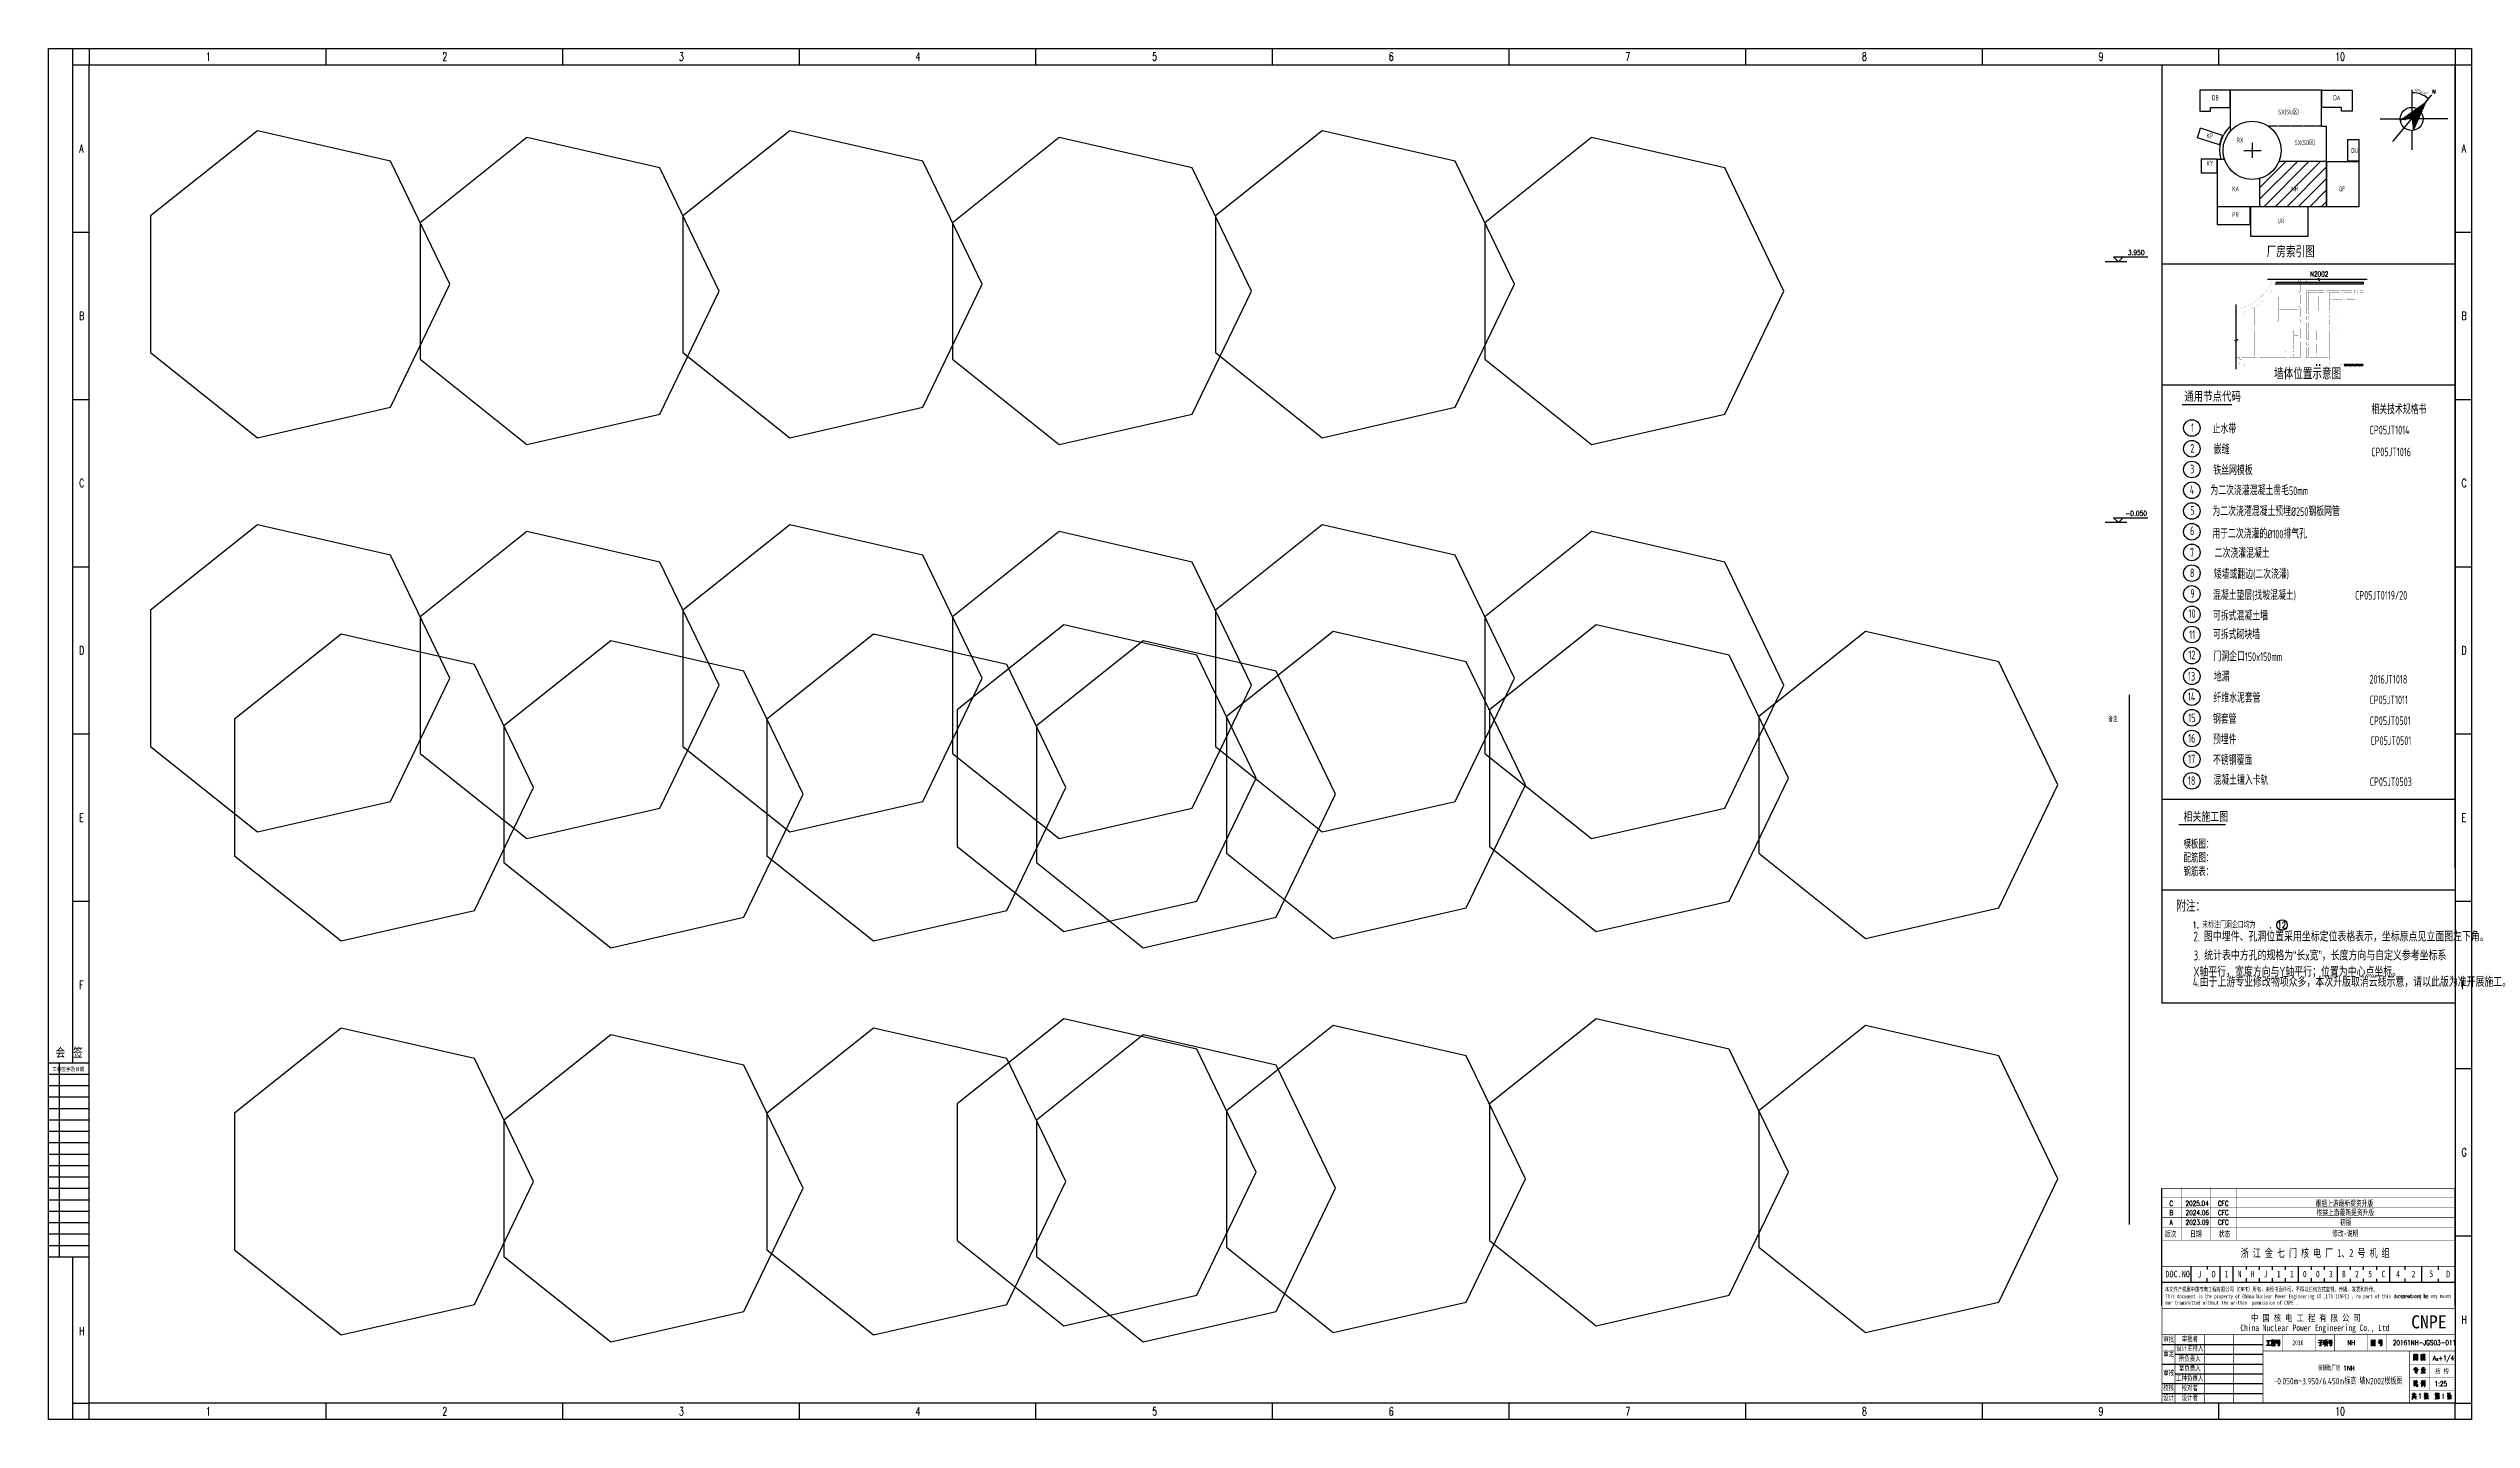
# Model space of a CAD drawing. Extents: x -383207 to 558143, y -95136 to 11777.
# Drawn here: x 331042 to 368217, y -93974 to -72949 of the extents above; entities that cross this region are included whole.
import ezdxf
from ezdxf.enums import TextEntityAlignment as Align

# ---------------------------------------------------------------- set-up
doc = ezdxf.new("R2010")
doc.units = 0
doc.linetypes.add('CENTER', pattern=[50.8, 31.75, -6.35, 6.35, -6.35])
doc.linetypes.add('CONTINOUS', pattern=[0])
doc.layers.get('0').update_dxf_attribs({"linetype": 'CONTINUOUS'})
for name, color, linetype in [('1', 7, 'CONTINUOUS'), ('BORDER', 7, 'CONTINUOUS'), ('B版云线202106', 2, 'CONTINUOUS'), ('C77(文本)', 7, 'CONTINUOUS'), ('DIM', 3, 'CONTINUOUS'), ('NHFVVP_CenterLine', 4, 'CONTINUOUS'), ('NHJTTK', 7, 'CONTINUOUS'), ('NHJTTP_CenterLine', 7, 'CONTINUOUS'), ('NHJTTT_OpenLine', 7, 'CONTINUOUS'), ('PUB_TEXT', 7, 'CONTINUOUS'), ('TEXT', 4, 'CONTINUOUS'), ('THIN', 3, 'CONTINUOUS'), ('TK', 4, 'CONTINUOUS'), ('wall', 7, 'CONTINUOUS'), ('中心线', 2, 'CENTER'), ('图框', 4, 'CONTINOUS'), ('缩略图', 4, 'CONTINUOUS')]:
    doc.layers.add(name, color=color, linetype=linetype)
doc.styles.add('ACP1000普通样式', font='tssdeng.shx', dxfattribs={"width": 0.7, "bigfont": 'tssdchn.shx'})
doc.styles.add('CHINESE-3', font='romand.shx', dxfattribs={"width": 0.8, "bigfont": 'ochinese.shx'})
doc.styles.add('DIM_FONT', font='SIMPLEX', dxfattribs={"width": 0.7, "bigfont": 'GBCBIG'})
doc.styles.add('HZ', font='TXT.shx', dxfattribs={"width": 0.7, "bigfont": 'hz.shx'})
doc.styles.add('RH', font='romans.shx', dxfattribs={"width": 0.7, "bigfont": 'hz.shx'})
doc.styles.add('romand', font='romand.shx', dxfattribs={"width": 0.7, "height": 200, "bigfont": 'OCHINESE.shx'})
doc.styles.add('ROMANT', font='ROMANT.shx', dxfattribs={"width": 0.618, "height": 450, "bigfont": 'ochinese.shx'})
doc.styles.add('S1', font='tssdeng.shx', dxfattribs={"width": 0.7, "bigfont": 'tssdchn.shx'})
doc.styles.add('TSSD_Dimension', font='Tssdeng.shx', dxfattribs={"width": 0.7, "bigfont": 'tssdchn.shx'})
doc.styles.add('TSSD_Label', font='tssdeng.shx', dxfattribs={"width": 0.7, "bigfont": 'hztxt.shx'})
doc.styles.add('宋体', font='', dxfattribs={"width": 0.7})
doc.styles.get('宋体').set_extended_font_data('SimSun')

msp = doc.modelspace()

# ---------------------------------------------------------------- texts
at = {"color": 2, "style": '宋体', "width": 0.7}
msp.add_text('浙 江 金 七 门 核 电 厂 1、2 号 机 组', height=125.006, dxfattribs=at).set_placement((364676.4, -91482.9))
at = {"color": 2, "linetype": 'Continuous', "attachment_point": 5, "style": '宋体'}
for s, width, insert, char_height in [('J', 144.377, (364042.7, -91747.6), 100), ('D', 169.011, (364262, -91743.7), 100), ('1', 169.011, (364458.6, -91743.2), 100), ('N', 169.011, (364658.6, -91743.2), 100), ('H', 2500.122, (364858.6, -91743.2), 100), ('J', 169.011, (365058.6, -91743.2), 100), ('1', 169.011, (365258.7, -91743.2), 100), ('1', 169.011, (365458.7, -91743.2), 100), ('0', 169.011, (365658.7, -91743.2), 100), ('B', 169.011, (366258.7, -91743.2), 100), ('2', 169.011, (366458.7, -91743.2), 100), ('5', 169.011, (366661.5, -91743.2), 100), ('C', 169.011, (366864, -91743.2), 100), ('4', 169.011, (367089.1, -91743.2), 100), ('2', 169.011, (367326.6, -91743.2), 100), ('S', 169.011, (367599.7, -91737.9), 100), ('D', 169.011, (367858.8, -91743.2), 100), ('2016', 432.741, (365551.9, -92796.9), 75)]:
    msp.add_mtext_dynamic_manual_height_columns(s, width=width, gutter_width=25, heights=[0], dxfattribs=dict(at, insert=insert, char_height=char_height))
at = {"color": 1, "linetype": 'Continuous', "char_height": 100, "attachment_point": 5, "style": '宋体'}
for s, insert in [('0', (365858.7, -91743.2)), ('3', (366058.7, -91743.2))]:
    msp.add_mtext_dynamic_manual_height_columns(s, width=100.005, gutter_width=1, heights=[0], dxfattribs=dict(at, insert=insert))
at = {"color": 2, "char_height": 85.004, "attachment_point": 1, "style": '宋体'}
for s, width, heights, insert in [('\\pi20.00656;审批', 200.01, [111], (363466.8, -92699)), ('\\pi21.16356;审定', 200.01, [0], (363466.8, -92921.3)), ('\\pi7.51818;设计主持人', 429.904, [0], (363678.1, -92834.4)), ('\\pi92.97107;审批者', 429.904, [0], (363678.1, -92696.2)), ('\\pi20.83299;审核', 200.01, [0], (363466.8, -93214.1)), ('\\pi7.3529;工种负责人', 429.904, [0], (363678.1, -93295.2)), ('\\pi49.17027;所负责人', 429.904, [0], (363678.1, -92994.4)), ('\\pi49.83141;室负责人', 429.904, [0], (363678.1, -93140.3)), ('\\pi19.67598;校核', 200.01, [0], (363466.8, -93442.3)), ('\\pi19.5107;设计', 200.01, [0], (363466.8, -93594.9)), ('\\pi91.81407;校对者', 429.904, [110.5], (363678.1, -93444.8)), ('\\pi92.30992;设计者', 429.904, [110.5], (363678.1, -93594.9))]:
    msp.add_mtext_dynamic_manual_height_columns(s, width=width, gutter_width=25, heights=heights, dxfattribs=dict(at, insert=insert))
at = {"layer": '1', "color": 6, "style": '宋体', "width": 0.7}
msp.add_text('根据上游最新提资升版', height=90, dxfattribs=at).set_placement((365825.3, -90702.4))
at = {"layer": '1', "color": 2, "style": '宋体'}
for s, height, width, p in [('版次', 90, 0.7, (363512.7, -91171.7)), ('日期 ', 90, 0.7, (363899, -91171.7)), ('状态', 90, 0.7, (364338.4, -91171.7)), ('根据上游最新提资升版', 90, 0.7, (365839.4, -90843.1)), ('修改-说明', 90, 0.7, (366077.5, -91164.3)), ('初版', 90, 0.7, (366198.6, -90993.1)), ('DOC.NO', 100, 0.8, (363520.5, -91793.1)), ('China Nuclear Power Engineering Co., Ltd', 100.005, 0.7, (364670.5, -92617.9)), ('中 国 核 电 工 程 有 限 公 司', 100.005, 0.8, (364833.8, -92465.2))]:
    msp.add_text(s, height=height, dxfattribs=dict(at, width=width)).set_placement(p)
at = {"layer": '1', "color": 2, "ltscale": 0.8, "style": '宋体', "width": 0.7}
for s, height, p in [('本文件产权属中国核电工程有限公司（CNPE）所有，未经书面许可，不得以任何方式复制、传播、发表和外传。', 67.503, (363511.8, -92009.5)), ('This document is the property of China Nuclear Power Engineering CO.,LTD (CNPE) , no part of this document may be', 62.5031, (363519.7, -92114.3)), ('nor transmitted without the written  permission of CNPE .', 62.503, (363522.1, -92213.8)), ('reproduced by any means , ', 62.503, (367086, -92109.3))]:
    msp.add_text(s, height=height, dxfattribs=at).set_placement(p)
at = {"layer": 'C77(文本)', "color": 0, "style": 'S1', "width": 0.7}
msp.add_text('墙体位置示意图', height=175, dxfattribs=at).set_placement((365187.1, -78074.3), align=Align.BOTTOM_LEFT)
at = {"layer": 'C77(文本)', "style": 'S1', "width": 0.7}
for s, height, p in [('通用节点代码', 159, (363810.5, -78365)), ('相关施工图', 150, (363798.8, -84807.8)), ('附注：', 175, (363687.8, -86187.9))]:
    msp.add_text(s, height=height, dxfattribs=at).set_placement(p)
at = {"layer": 'C77(文本)', "color": 4, "style": 'S1', "width": 0.7}
for s, height, p in [('相关技术规格书', 132.5, (366680.3, -78555.2)), ('1', 132.5, (363913.5, -78831.1)), ('止水带', 132.5, (364244.3, -78853.9)), ('CP05JT1014', 132.5, (366654.3, -78865.3)), ('2', 132.5, (363903, -79146.2)), ('嵌缝', 132.5, (364262.3, -79168)), ('CP05JT1016', 132.5, (366678.8, -79201.8)), ('3', 132.5, (363899.1, -79464.4)), ('铁丝网模板', 132.5, (364255.4, -79487.4)), ('4', 132.5, (363894.6, -79782.9)), (' 为二次浇灌混凝土凿毛50mm', 132.5, (364153, -79797.2)), ('6', 132.5, (363898.4, -80410.4)), ('5', 132.5, (363902.7, -80097.5)), ('为二次浇灌混凝土预埋%%C250钢板网管', 132.5, (364241.2, -80116.9)), ('7', 132.5, (363896.7, -80747.9)), ('用于二次浇灌的%%c100排气孔', 132.5, (364240.1, -80461.4)), ('二次浇灌混凝土', 132.5, (364276.8, -80758.9)), ('8', 132.5, (363896.6, -81057.2)), ('矮墙或翻边(二次浇灌)', 132.5, (364263.3, -81080.6)), ('9', 132.5, (363903.4, -81372.1)), ('混凝土垫层(找坡混凝土)', 132.5, (364249.7, -81403.6)), ('CP05JT0119/20', 132.5, (366431.1, -81401)), ('10', 132.5, (363876, -81679.3)), ('可拆式混凝土墙', 132.5, (364249.7, -81719.1)), ('11', 132.5, (363885.8, -82003.3)), ('可拆式砌块墙', 132.5, (364249.7, -82006.3)), ('13', 132.5, (363867.9, -82643)), ('12', 132.5, (363874.2, -82315.2)), ('门洞企口150x150mm', 132.5, (364256.5, -82342.7)), ('地漏', 132.5, (364263.3, -82654.3)), ('14', 132.5, (363866.3, -82955.5)), ('纤维水泥套管', 132.5, (364256.5, -82978.7)), ('2016JT1018', 132.5, (366651.8, -82688)), ('CP05JT1011', 132.5, (366651.8, -83003.6)), ('15', 132.5, (363871.8, -83279.2)), ('钢套管', 132.5, (364249.7, -83303)), ('CP05JT0501', 132.5, (366654.7, -83322.8)), ('16', 132.5, (363869.1, -83593.1)), ('预埋件', 132.5, (364249.7, -83615.7)), ('CP05JT0501', 132.5, (366666.8, -83628.7)), ('17', 132.5, (363869.1, -83910.9)), ('不锈钢覆面', 132.5, (364249.7, -83933.4)), ('18', 132.5, (363866.4, -84242.3)), ('混凝土镶入卡轨', 132.5, (364256.5, -84239.5)), ('CP05JT0503', 132.5, (366656.4, -84259.1)), ('模板图：', 125, (363798.6, -85217.6)), ('钢筋表：', 125, (363798.6, -85639.9)), ('配筋图：', 125, (363798.6, -85428.7))]:
    msp.add_text(s, height=height, dxfattribs=at).set_placement(p)
at = {"layer": 'NHJTTT_OpenLine', "color": 3, "style": 'RH', "width": 0.7}
msp.add_text('备注', height=75, dxfattribs=at).set_placement((362715.2, -83234.4), align=Align.MIDDLE_CENTER)
at = {"layer": 'PUB_TEXT', "color": 2, "style": '宋体'}
msp.add_text('CNPE', height=200.01, dxfattribs=at).set_placement((367290.8, -92575.9))
at = {"layer": 'TEXT', "style": 'DIM_FONT', "width": 0.8}
for s, p in [('3.950', (363072.1, -76077.4)), ('-0.050', (363072.1, -80077.4))]:
    msp.add_text(s, height=75, dxfattribs=at).set_placement(p, align=Align.MIDDLE)
at = {"layer": 'TEXT', "color": 6, "style": 'RH', "width": 0.7}
msp.add_text('N2002', height=75, dxfattribs=at).set_placement((365739.3, -76445.4))
at = {"layer": 'TEXT', "color": 1, "style": 'ACP1000普通样式', "width": 0.7}
for s, p in [('2. 图中埋件、孔洞位置采用坐标定位表格表示，坐标原点见立面图左下角。', (363950.8, -86687.5)), ('4.由于上游专业修改物项众多，本次升版取消云线示意，请以此版为准开展施工。', (363941.8, -87382.7))]:
    msp.add_text(s, height=150, dxfattribs=at).set_placement(p, align=Align.BOTTOM_LEFT)
at = {"layer": 'TEXT', "color": 1, "insert": (363952.2, -86782.2), "char_height": 150, "attachment_point": 1, "style": 'ACP1000普通样式'}
msp.add_mtext_dynamic_manual_height_columns('3. 统计表中方孔的规格为“长x宽”，长度方向与自定义参考坐标系X轴平行，宽度方向与Y轴平行；位置为中心点坐标。', width=3911.658, gutter_width=1000, heights=[482.1], dxfattribs=at)
at = {"layer": 'TK', "color": 6, "style": 'romand', "width": 0.7}
for s, p in [('C', (363581.1, -90697.2)), ('2025.04', (363828.3, -90697.2)), ('CFC', (364324.9, -90697.2))]:
    msp.add_text(s, height=75, dxfattribs=at).set_placement(p)
at = {"layer": 'TK', "color": 2}
for s, style, width, p in [('A', 'romand', 0.7, (363583.1, -90988)), ('B', 'romand', 0.7, (363583.1, -90838)), ('2024.06', 'romand', 0.7, (363830.3, -90838)), ('2023.09', 'romand', 0.7, (363830.3, -90988)), ('CFC', 'romand', 0.7, (364326.9, -90838)), ('CFC', 'romand', 0.7, (364326.9, -90988)), ('NH', 'romand', 0.7, (366311, -92831.9)), ('结 构', 'CHINESE-3', 0.8, (367663.2, -93273.9))]:
    msp.add_text(s, height=75, dxfattribs=dict(at, style=style, width=width)).set_placement(p)
at = {"layer": 'TK', "color": 1, "width": 0.7}
for s, height, style, p in [('20161NH-JGS03-011', 75.004, 'romand', (367009.3, -92831.3)), ('核辅助厂房 1NH ', 75, 'RH', (365862.7, -93222.9)), ('A  ', 75, 'romand', (367622.9, -93069.8)), ('0', 33.3, 'romand', (367679.1, -93069.8)), ('+1/4', 75, 'romand', (367708.3, -93069)), ('-0.050m~3.950/6.450m标高 墙N2002模板图', 100.005, 'TSSD_Dimension', (365182, -93435.1)), ('1:25', 75, 'romand', (367649.3, -93462.2))]:
    msp.add_text(s, height=height, dxfattribs=dict(at, style=style)).set_placement(p)
at = {"layer": 'TK', "color": 4, "style": 'romand', "width": 0.7}
for p in [(367398.2, -93652.1), (367752.6, -93655)]:
    msp.add_text('1', height=75, dxfattribs=at).set_placement(p)
at = {"layer": '图框', "color": 6, "style": 'RH', "width": 0.7}
for s, p in [('1. 未标注门洞企口均为    .', (363938.5, -86439.9)), ('12', (365242, -86440.8))]:
    msp.add_text(s, height=100, dxfattribs=at).set_placement(p)

# ---------------------------------------------------------------- blocks, each defined once
blk = doc.blocks.new('tk1')
at = {"color": 0}
for p, q in [((46134, -557127), (45509, -557127)), ((45676, -560102), (45676, -557127)), ((46134, -557302), (45509, -557302)), ((46134, -557477), (45509, -557477)), ((46134, -557652), (45509, -557652)), ((46134, -557827), (45509, -557827)), ((46134, -558002), (45509, -558002)), ((46134, -558177), (45509, -558177)), ((46134, -558352), (45509, -558352)), ((46134, -558527), (45509, -558527)), ((46134, -558702), (45509, -558702)), ((46134, -558877), (45509, -558877)), ((46134, -559052), (45509, -559052)), ((46134, -559227), (45509, -559227)), ((46134, -559402), (45509, -559402)), ((46134, -559577), (45509, -559577)), ((46134, -559752), (45509, -559752)), ((46134, -559927), (45509, -559927)), ((46134, -560102), (45509, -560102))]:
    blk.add_line(p, q, dxfattribs=at)
at = {"color": 4, "flags": 128}
for points in [[(45509, -562593), (45509, -541568)], [(45509, -541568), (82684, -541568)], [(46134, -541568), (46134, -541818)], [(49764, -541568), (49764, -541818)], [(53394, -541568), (53394, -541818)], [(57024, -541568), (57024, -541818)], [(60654, -541568), (60654, -541818)], [(64284, -541568), (64284, -541818)], [(67914, -541568), (67914, -541818)], [(71544, -541568), (71544, -541818)], [(75174, -541568), (75174, -541818)], [(78804, -541568), (78804, -541818)], [(82434, -541568), (82434, -541818)], [(82684, -541568), (82684, -562593)], [(45884, -541818), (46134, -541818)], [(49764, -562343), (49764, -562593)], [(53394, -562343), (53394, -562593)], [(57024, -562343), (57024, -562593)], [(60654, -562343), (60654, -562593)], [(64284, -562343), (64284, -562593)], [(67914, -562343), (67914, -562593)], [(71544, -562343), (71544, -562593)], [(75174, -562343), (75174, -562593)], [(78804, -562343), (78804, -562593)], [(82684, -562593), (45509, -562593)]]:
    blk.add_lwpolyline(points, dxfattribs=at)
at = {"color": 4}
blk.add_lwpolyline([(45884, -557127), (45884, -541568)], dxfattribs=at)
at = {"flags": 128}
for points in [[(45884, -541818), (46134, -541818)], [(82434, -541818), (82684, -541818)], [(45884, -544383), (46134, -544383)], [(82434, -544383), (82684, -544383)], [(45884, -546949), (46134, -546949)], [(82434, -546949), (82684, -546949)], [(45884, -549515), (46134, -549515)], [(82434, -549515), (82684, -549515)], [(45884, -552080), (46134, -552080)], [(82434, -552080), (82684, -552080)], [(45884, -554646), (46134, -554646)], [(82434, -554646), (82684, -554646)], [(82434, -557211), (82684, -557211)], [(82434, -559777), (82684, -559777)], [(45884, -562343), (46134, -562343)], [(46134, -562593), (46134, -562343)], [(82432, -562593), (82432, -562343)], [(82434, -562343), (82684, -562343)]]:
    blk.add_lwpolyline(points, dxfattribs=at)
blk.add_lwpolyline([(46134, -541818), (82432, -541818), (82432, -562343), (46134, -562343)], close=True)
blk.add_lwpolyline([(45884, -562593), (45884, -560102)])
at = {"layer": 'C77(文本)', "color": 4}
for p in [(77932, -541818), (82432, -554137)]:
    blk.add_line(p, (82432, -541818), dxfattribs=at)
at = {"color": 0, "style": 'HZ', "width": 0.7}
for s, p in [('1', (47922, -541755)), ('2', (51552, -541755)), ('3', (55182, -541755)), ('4', (58812, -541755)), ('5', (62442, -541755)), ('6', (66072, -541755)), ('7', (69702, -541755)), ('8', (73332, -541755)), ('9', (76962, -541755)), ('10', (80592, -541755)), ('A', (45980, -543163)), ('A', (82530, -543163)), ('B', (45980, -545729)), ('B', (82530, -545729)), ('C', (45980, -548294)), ('C', (82530, -548294)), ('D', (45980, -550860)), ('D', (82530, -550860)), ('E', (45980, -553426)), ('E', (82530, -553426)), ('F', (45980, -555991)), ('F', (82530, -555991)), ('G', (82530, -558557)), ('H', (45980, -561299)), ('H', (82530, -561123)), ('1', (47922, -562530)), ('2', (51552, -562530)), ('3', (55182, -562530)), ('4', (58812, -562530)), ('5', (62442, -562530)), ('6', (66072, -562530)), ('7', (69702, -562530)), ('8', (73332, -562530)), ('9', (76962, -562530)), ('10', (80592, -562530))]:
    blk.add_text(s, height=125, dxfattribs=at).set_placement(p)
at = {"color": 0, "style": 'HZ', "width": 0.9}
blk.add_text('会 签  ', height=150, dxfattribs=at).set_placement((45947, -557047), align=Align.CENTER)
at = {"layer": '图框', "color": 3, "style": 'HZ', "width": 0.9}
blk.add_text('工种签字及日期', height=60, dxfattribs=at).set_placement((45814, -557256), align=Align.CENTER)
blk = doc.blocks.new('slt')
at = {"layer": 'wall'}
h = blk.add_hatch(dxfattribs=at)
h.set_pattern_fill('JIS_STN_1E', color=6, scale=6.48, style=0)
h.set_pattern_definition([(45, (83181.353, -251063.5346), (-4.582052, 4.582052), []), (45, (83185.921, -251063.5346), (-4.582052, 4.582052), [6.48, -3.24])])
h.paths.add_polyline_path([(60981, -243685), (60689, -243685), (60689, -243711), (60981, -243711)])
for p, q in [((60261, -243685), (60261, -243711)), ((60310, -243685), (60310, -243711))]:
    blk.add_line(p, q, dxfattribs=at)
at = {"layer": 'wall', "const_width": 0.972}
for points in [[(59032, -242844, 0.25589), (59593, -242382)], [(59333, -242798, 0.045893), (59453, -242706)], [(59463, -242697, 0.019791), (59508, -242650)], [(59526, -242628, 0.022164), (59570, -242570, 0.022164)], [(59577, -242560, 0.036163), (59636, -242457)], [(59651, -242424, 0.013804), (59668, -242382)], [(59032, -242914, 0.009987), (59064, -242908)], [(59113, -242896, 0.064129), (59307, -242814)]]:
    blk.add_lwpolyline(points, format="xyb", dxfattribs=at)
for points in [[(59453, -242726), (59453, -242706)], [(59508, -242726), (59453, -242726)], [(59463, -242716), (59463, -242697)], [(59508, -242716), (59463, -242716)], [(59508, -242716), (59508, -242650)], [(59508, -243017), (59508, -242726)], [(59526, -242628), (59576, -242628)], [(59527, -242654), (59675, -242654)], [(59527, -242654), (59527, -243017)], [(59576, -242570), (59570, -242570)], [(59576, -242628), (59576, -242570)], [(59586, -242560), (59577, -242560)], [(59586, -242628), (59586, -242560)], [(59586, -242628), (59986, -242628)], [(59986, -242457), (59636, -242457)], [(59992, -242424), (59651, -242424)], [(59675, -243017), (59675, -242654)], [(59694, -242654), (59986, -242654)], [(59694, -242654), (59694, -242826)], [(59986, -242580), (59986, -242457)], [(59986, -242580), (60007, -242580)], [(59986, -242628), (59986, -242612)], [(59986, -242612), (60007, -242612)], [(59986, -242768), (59986, -242654)], [(59992, -242424), (59992, -242382)], [(60012, -242424), (60012, -242382)], [(60018, -242424), (60012, -242424)], [(60013, -242457), (60012, -242457)], [(60012, -242575), (60012, -242457)], [(60012, -242763), (60012, -242617)], [(60018, -242452), (60018, -242424)], [(60109, -242424), (60103, -242424)], [(60103, -242452), (60103, -242424)], [(60857, -242457), (60107, -242457)], [(60109, -242424), (60109, -242382)], [(60367, -242554), (60109, -242554)], [(60109, -242554), (60109, -242909)], [(60128, -242424), (60128, -242382)], [(60751, -242424), (60128, -242424)], [(60174, -242580), (60135, -242580)], [(60135, -242580), (60135, -242619)], [(60174, -242580), (60174, -242619), (60135, -242619)], [(60184, -242580), (60184, -242628), (60135, -242628)], [(60135, -242628), (60135, -242862)], [(60277, -242580), (60184, -242580)], [(60277, -242580), (60277, -242596)], [(60277, -242596), (60294, -242596)], [(60277, -242645), (60294, -242645)], [(60277, -242645), (60277, -242862)], [(60371, -242580), (60294, -242580)], [(60294, -242580), (60294, -242596)], [(60294, -242645), (60294, -242862)], [(60371, -242580), (60371, -242559)], [(60420, -242580), (60420, -242559)], [(60436, -242580), (60420, -242580)], [(60610, -242554), (60425, -242554)], [(60436, -242580), (60436, -242862)], [(60462, -242671), (60462, -242580)], [(60614, -242580), (60462, -242580)], [(60462, -242671), (60478, -242671)], [(60462, -242862), (60462, -242687)], [(60462, -242687), (60478, -242687)], [(60478, -242687), (60478, -242671)], [(60511, -242671), (60663, -242671)], [(60511, -242687), (60511, -242671)], [(60511, -242687), (60663, -242687)], [(60614, -242580), (60614, -242559)], [(60647, -242580), (60647, -242559)], [(60663, -242580), (60647, -242580)], [(60804, -242554), (60652, -242554)], [(60663, -242671), (60663, -242580)], [(60663, -242862), (60663, -242687)], [(60689, -242671), (60689, -242580)], [(60809, -242580), (60689, -242580)], [(60689, -242671), (60705, -242671)], [(60689, -242862), (60689, -242687)], [(60689, -242687), (60705, -242687)], [(60705, -242687), (60705, -242671)], [(60738, -242671), (60857, -242671)], [(60738, -242687), (60738, -242671)], [(60738, -242687), (60857, -242687)], [(60751, -242424), (60751, -242382)], [(60776, -242424), (60776, -242382)], [(60981, -242424), (60776, -242424)], [(60809, -242580), (60809, -242559)], [(60841, -242580), (60841, -242559)], [(60857, -242580), (60841, -242580)], [(60857, -242554), (60846, -242554)], [(60857, -242473), (60857, -242457)], [(60857, -242473), (60883, -242473)], [(60857, -242554), (60857, -242505)], [(60857, -242505), (60883, -242505)], [(60857, -242671), (60857, -242580)], [(60857, -242862), (60857, -242687)], [(60981, -242457), (60883, -242457)], [(60883, -242473), (60883, -242457)], [(60883, -242554), (60883, -242505)], [(60895, -242554), (60883, -242554)], [(60900, -242580), (60883, -242580)], [(60883, -242862), (60883, -242580)], [(60900, -242580), (60900, -242559)], [(60900, -242580), (60900, -242559)], [(60932, -242580), (60932, -242559)], [(60932, -242580), (60932, -242559)], [(60981, -242580), (60932, -242580)], [(60981, -242554), (60937, -242554)], [(60981, -242424), (60981, -242382)], [(60981, -242473), (60981, -242457)], [(60981, -242473), (61006, -242473)], [(60981, -242554), (60981, -242505)], [(60981, -242505), (61006, -242505)], [(60981, -242862), (60981, -242580)], [(61006, -242424), (61006, -242382)], [(61006, -242473), (61006, -242424)], [(61006, -243711), (61006, -242505)], [(59064, -242993), (59032, -242993)], [(59064, -243025), (59032, -243025)], [(59064, -242918), (59064, -242908)], [(59064, -242918), (59113, -242918)], [(59064, -242993), (59064, -242951)], [(59064, -242951), (59113, -242951)], [(59064, -243288), (59064, -243025)], [(59113, -242918), (59113, -242896)], [(59113, -243140), (59113, -242951)], [(59307, -243092), (59307, -242814)], [(59307, -243092), (59328, -243092)], [(59307, -243140), (59307, -243124)], [(59307, -243124), (59328, -243124)], [(59333, -242798), (59333, -243017)], [(59333, -243017), (59349, -243017)], [(59333, -243043), (59344, -243043)], [(59333, -243043), (59333, -243087)], [(59349, -243017), (59349, -243038)], [(59382, -243017), (59508, -243017)], [(59382, -243017), (59382, -243038)], [(59386, -243043), (59508, -243043)], [(59508, -243092), (59508, -243043)], [(59523, -243092), (59508, -243092)], [(59508, -243140), (59508, -243124)], [(59523, -243124), (59508, -243124)], [(59527, -243017), (59626, -243017)], [(59527, -243043), (59621, -243043)], [(59527, -243043), (59527, -243087)], [(59626, -243017), (59626, -243038)], [(59659, -243017), (59675, -243017)], [(59659, -243017), (59659, -243038)], [(59664, -243043), (60012, -243043)], [(59694, -242826), (59986, -242826)], [(59694, -242846), (59694, -243017)], [(59694, -242846), (59986, -242846)], [(59694, -243017), (59986, -243017)], [(59986, -242768), (60007, -242768)], [(59986, -242826), (59986, -242800)], [(59986, -242800), (60007, -242800)], [(59986, -242959), (59986, -242846)], [(59986, -242959), (60007, -242959)], [(59986, -243017), (59986, -242991)], [(59986, -242991), (60007, -242991)], [(60012, -242954), (60012, -242805)], [(60012, -243043), (60012, -242996)], [(60109, -242951), (60109, -243006)], [(60109, -243048), (60109, -243301)], [(60135, -242914), (60114, -242914)], [(60135, -242946), (60114, -242946)], [(60135, -243011), (60114, -243011)], [(60135, -243043), (60114, -243043)], [(60277, -242862), (60135, -242862)], [(60436, -242888), (60135, -242888)], [(60135, -242888), (60135, -242914)], [(60135, -242946), (60135, -242972)], [(60135, -242972), (60436, -242972)], [(60135, -242995), (60135, -243011)], [(60135, -242995), (60436, -242995)], [(60135, -243043), (60135, -243140)], [(60436, -242862), (60294, -242862)], [(60436, -242888), (60436, -242899)], [(60436, -242941), (60436, -242972)], [(60436, -242995), (60436, -243077)], [(60436, -243119), (60436, -243140)], [(60462, -242904), (60441, -242904)], [(60462, -242936), (60441, -242936)], [(60462, -243082), (60441, -243082)], [(60462, -243114), (60441, -243114)], [(60663, -242862), (60462, -242862)], [(60462, -242904), (60462, -242888)], [(60663, -242888), (60462, -242888)], [(60462, -242972), (60462, -242936)], [(60462, -242972), (60610, -242972)], [(60462, -243082), (60462, -242995)], [(60462, -242995), (60614, -242995)], [(60462, -243114), (60462, -243140)], [(60614, -242995), (60614, -242977)], [(60647, -242995), (60647, -242977)], [(60647, -242995), (60663, -242995)], [(60652, -242972), (60663, -242972)], [(60663, -242972), (60663, -242888)], [(60663, -243140), (60663, -242995)], [(60857, -242862), (60689, -242862)], [(60689, -243685), (60689, -242888)], [(60981, -242888), (60689, -242888)], [(60981, -242862), (60883, -242862)], [(60981, -243140), (60981, -242888)], [(59064, -243288), (59032, -243288)], [(59064, -243321), (59032, -243321)], [(59064, -243545), (59064, -243321)], [(59113, -243140), (59307, -243140)], [(59113, -243166), (59307, -243166)], [(59113, -243561), (59113, -243166)], [(59307, -243562), (59307, -243166)], [(59333, -243129), (59333, -243140)], [(59333, -243140), (59508, -243140)], [(59333, -243166), (59898, -243166)], [(59333, -243166), (59333, -243458)], [(59333, -243458), (59898, -243458)], [(59333, -243477), (59333, -243562)], [(59333, -243477), (59508, -243477)], [(59508, -243562), (59508, -243477)], [(59527, -243129), (59527, -243140)], [(59527, -243140), (60012, -243140)], [(59527, -243477), (59780, -243477)], [(59527, -243477), (59527, -243562)], [(59780, -243477), (59780, -243490)], [(59780, -243490), (59791, -243490)], [(59796, -243477), (59898, -243477)], [(59796, -243485), (59796, -243477)], [(59898, -243166), (59898, -243458)], [(59898, -243490), (59898, -243477)], [(59898, -243490), (59915, -243490)], [(59915, -243166), (59986, -243166)], [(59915, -243244), (59915, -243166)], [(59915, -243244), (59986, -243244)], [(59915, -243370), (59915, -243254)], [(59915, -243254), (59986, -243254)], [(59915, -243370), (59986, -243370)], [(59915, -243458), (59915, -243380)], [(59915, -243380), (59986, -243380)], [(59915, -243458), (59986, -243458)], [(59915, -243490), (59915, -243477)], [(59915, -243477), (59986, -243477)], [(59986, -243244), (59986, -243166)], [(59986, -243286), (59986, -243254)], [(59986, -243370), (59986, -243335)], [(59986, -243458), (59986, -243380)], [(59986, -243477), (59986, -243562)], [(60012, -243281), (60012, -243140)], [(60012, -243587), (60012, -243340)], [(60109, -243343), (60109, -243388)], [(60109, -243430), (60109, -243587)], [(60135, -243306), (60114, -243306)], [(60135, -243338), (60114, -243338)], [(60135, -243393), (60114, -243393)], [(60135, -243425), (60114, -243425)], [(60135, -243140), (60436, -243140)], [(60135, -243166), (60239, -243166)], [(60135, -243166), (60135, -243306)], [(60135, -243338), (60135, -243354)], [(60135, -243354), (60239, -243354)], [(60135, -243374), (60239, -243374)], [(60135, -243374), (60135, -243393)], [(60135, -243425), (60135, -243562)], [(60239, -243166), (60239, -243312)], [(60239, -243312), (60258, -243312)], [(60239, -243344), (60239, -243354)], [(60239, -243344), (60258, -243344)], [(60239, -243374), (60239, -243519)], [(60258, -243312), (60258, -243166)], [(60258, -243166), (60436, -243166)], [(60258, -243354), (60258, -243344)], [(60258, -243354), (60436, -243354)], [(60258, -243519), (60258, -243374)], [(60258, -243374), (60436, -243374)], [(60436, -243166), (60436, -243354)], [(60436, -243374), (60436, -243562)], [(60462, -243140), (60610, -243140)], [(60462, -243604), (60462, -243166)], [(60462, -243166), (60614, -243166)], [(60614, -243166), (60614, -243145)], [(60647, -243166), (60647, -243145)], [(60647, -243166), (60663, -243166)], [(60652, -243140), (60663, -243140)], [(60663, -243685), (60663, -243166)], [(60981, -243205), (60964, -243205), (60964, -243140), (60981, -243140)], [(60981, -243419), (60964, -243419), (60964, -243354), (60981, -243354)], [(60981, -243354), (60981, -243205)], [(60981, -243685), (60981, -243419)], [(59064, -243545), (59032, -243545)], [(59087, -243587), (59032, -243587)], [(59087, -243685), (59032, -243685)], [(59163, -243711), (59032, -243711)], [(59087, -243587), (59087, -243612)], [(59113, -243612), (59087, -243612)], [(59113, -243660), (59087, -243660)], [(59087, -243660), (59087, -243685)], [(59113, -243562), (59307, -243562)], [(59113, -243587), (59344, -243587)], [(59113, -243587), (59113, -243587)], [(59113, -243612), (59113, -243587)], [(59113, -243685), (59113, -243660)], [(59158, -243685), (59113, -243685)], [(59163, -243690), (59163, -243711)], [(59212, -243690), (59212, -243711)], [(59333, -243711), (59212, -243711)], [(59333, -243685), (59216, -243685)], [(59333, -243562), (59349, -243562)], [(59333, -243685), (59333, -243711)], [(59349, -243562), (59349, -243583)], [(59382, -243562), (59508, -243562)], [(59382, -243562), (59382, -243583)], [(59386, -243587), (59804, -243587)], [(59863, -243685), (59430, -243685)], [(59430, -243685), (59430, -243711)], [(59868, -243711), (59430, -243711)], [(59527, -243562), (59780, -243562)], [(59780, -243523), (59780, -243562)], [(59780, -243523), (59791, -243523)], [(59796, -243562), (59796, -243528)], [(59796, -243562), (59809, -243562)], [(59809, -243562), (59809, -243583)], [(59842, -243562), (59898, -243562)], [(59842, -243562), (59842, -243583)], [(59847, -243587), (60012, -243587)], [(59868, -243690), (59868, -243711)], [(59898, -243562), (59898, -243523)], [(59898, -243523), (59915, -243523)], [(59915, -243562), (59915, -243523)], [(59915, -243562), (59986, -243562)], [(59965, -243690), (59965, -243711)], [(60261, -243711), (59965, -243711)], [(60261, -243685), (59970, -243685)], [(60109, -243587), (60436, -243587)], [(60135, -243562), (60239, -243562)], [(60239, -243519), (60258, -243519)], [(60239, -243552), (60239, -243562)], [(60239, -243552), (60258, -243552)], [(60258, -243562), (60258, -243552)], [(60258, -243562), (60436, -243562)], [(60261, -243685), (60261, -243711)], [(60436, -243685), (60310, -243685)], [(60310, -243711), (60310, -243685)], [(60490, -243711), (60310, -243711)], [(60436, -243587), (60436, -243604)], [(60436, -243604), (60462, -243604)], [(60436, -243668), (60436, -243685)], [(60436, -243668), (60462, -243668)], [(60462, -243685), (60462, -243668)], [(60495, -243685), (60462, -243685)], [(60495, -243706), (60495, -243685)], [(60663, -243685), (60631, -243685)], [(60631, -243706), (60631, -243685)], [(61006, -243711), (60636, -243711)], [(60981, -243685), (60689, -243685)]]:
    blk.add_lwpolyline(points, dxfattribs=at)
at = {"layer": 'wall', "ltscale": 10, "const_width": 0.972}
for points in [[(60007, -242580), (60007, -242575), (60012, -242575)], [(60007, -242612), (60007, -242617), (60012, -242617)], [(60018, -242452), (60013, -242452), (60013, -242457)], [(60103, -242452), (60107, -242452), (60107, -242457)], [(60371, -242559), (60367, -242559), (60367, -242554)], [(60420, -242559), (60425, -242559), (60425, -242554)], [(60614, -242559), (60610, -242559), (60610, -242554)], [(60647, -242559), (60652, -242559), (60652, -242554)], [(60809, -242559), (60804, -242559), (60804, -242554)], [(60841, -242559), (60846, -242559), (60846, -242554)], [(60900, -242559), (60895, -242559), (60895, -242554)], [(60932, -242559), (60937, -242559), (60937, -242554)], [(59328, -243092), (59328, -243087), (59333, -243087)], [(59328, -243124), (59328, -243129), (59333, -243129)], [(59349, -243038), (59344, -243038), (59344, -243043)], [(59382, -243038), (59386, -243038), (59386, -243043)], [(59523, -243092), (59523, -243087), (59527, -243087)], [(59523, -243124), (59523, -243129), (59527, -243129)], [(59626, -243038), (59621, -243038), (59621, -243043)], [(59659, -243038), (59664, -243038), (59664, -243043)], [(60007, -242768), (60007, -242763), (60012, -242763)], [(60007, -242800), (60007, -242805), (60012, -242805)], [(60007, -242959), (60007, -242954), (60012, -242954)], [(60007, -242991), (60007, -242996), (60012, -242996)], [(60114, -242914), (60114, -242909), (60109, -242909)], [(60114, -242946), (60114, -242951), (60109, -242951)], [(60114, -243011), (60114, -243006), (60109, -243006)], [(60114, -243043), (60114, -243048), (60109, -243048)], [(60441, -242904), (60441, -242899), (60436, -242899)], [(60441, -242936), (60441, -242941), (60436, -242941)], [(60441, -243082), (60441, -243077), (60436, -243077)], [(60441, -243114), (60441, -243119), (60436, -243119)], [(60614, -242977), (60610, -242977), (60610, -242972)], [(60647, -242977), (60652, -242977), (60652, -242972)], [(59791, -243490), (59791, -243485), (59796, -243485)], [(60007, -243286), (59986, -243286)], [(59986, -243335), (60007, -243335)], [(60007, -243286), (60007, -243281), (60012, -243281)], [(60007, -243335), (60007, -243340), (60012, -243340)], [(60114, -243306), (60114, -243301), (60109, -243301)], [(60114, -243338), (60114, -243343), (60109, -243343)], [(60114, -243393), (60114, -243388), (60109, -243388)], [(60114, -243425), (60114, -243430), (60109, -243430)], [(60614, -243145), (60610, -243145), (60610, -243140)], [(60647, -243145), (60652, -243145), (60652, -243140)], [(59163, -243690), (59158, -243690), (59158, -243685)], [(59212, -243690), (59216, -243690), (59216, -243685)], [(59349, -243583), (59344, -243583), (59344, -243587)], [(59382, -243583), (59386, -243583), (59386, -243587)], [(59791, -243523), (59791, -243528), (59796, -243528)], [(59809, -243583), (59804, -243583), (59804, -243587)], [(59842, -243583), (59847, -243583), (59847, -243587)], [(59868, -243690), (59863, -243690), (59863, -243685)], [(59965, -243690), (59970, -243690), (59970, -243685)], [(60495, -243706), (60490, -243706), (60490, -243711)], [(60631, -243706), (60636, -243706), (60636, -243711)]]:
    blk.add_lwpolyline(points, dxfattribs=at)
at = {"layer": 'wall'}
blk.add_arc((59576, -242570), 0.0162, 0, 90, dxfattribs=at)
blk = doc.blocks.new('_ClosedBlank')
at = {"color": 0}
blk.add_lwpolyline([(0, 0, 0, 0.658, 0), (-2.5, 0, 0.658, 0.658, 0)], format="xyseb", dxfattribs=at)
blk = doc.blocks.new('A$C5E8E3E41')
at = {"layer": 'DIM'}
blk.add_line((160, -2794), (1787, -851), dxfattribs=at)
blk.add_arc((0, -2986), 2685, 52.20852, 87.86565, dxfattribs=at)
at = {"layer": '缩略图'}
for p, q in [((0, 0), (0, -2316)), ((-1925, -5287), (2050, -536)), ((-3235, -2986), (-671, -2986)), ((3695, -2985), (0, -2986)), ((0, -4168), (0, -6137))]:
    blk.add_line(p, q, dxfattribs=at)
blk.add_lwpolyline([(-1172, -3135), (1408, -1304), (135, -4160)], dxfattribs=at)
blk.add_circle((0, -2986), 1181, dxfattribs=at)
blk.add_point((-669, -3033), dxfattribs=at)
blk.add_point((-669, -3033), dxfattribs=at)
for points in [[(0, -2986), (-1172, -3135), (1408, -1304)], [(135, -4160), (1408, -1304), (0, -2986)]]:
    blk.add_solid(points, dxfattribs=at)
at = {"layer": 'DIM', "xscale": 100, "yscale": 100, "zscale": 100}
for p, rotation in [((0, -301), 178.9328260940947), ((1723, -927), 321.1413489768363)]:
    blk.add_blockref('_ClosedBlank', p, dxfattribs=dict(at, rotation=rotation))
at = {"layer": 'DIM', "color": 7, "insert": (1004, -222), "char_height": 300, "attachment_point": 5, "rotation": 340.03709, "style": 'TSSD_Dimension'}
blk.add_mtext('\\A1;40°44\'40"', dxfattribs=at)
at = {"layer": '缩略图', "style": 'ROMANT'}
blk.add_text('N', height=400, dxfattribs=at).set_placement((2099, -395))
blk = doc.blocks.new('A$C3CC76250')
at = {"layer": 'TEXT', "lineweight": 30}
h = blk.add_hatch(dxfattribs=at)
h.set_pattern_fill('ANSI31', color=256, scale=3000, style=0)
h.set_pattern_definition([(45, (-770190, -402651), (-6735.19, 6735.19), [])])
h.paths.add_polyline_path([(1880, 0), (1880, -2491, -0.3755255), (4213, -2205), (7459, -2205), (7459, 0)])
h.paths.add_polyline_path([(4731, -1679), (4731, -1022), (6141, -1022), (6141, -1679)], flags=24)
h = blk.add_hatch(dxfattribs=at)
h.set_pattern_fill('ANSI31', color=5, scale=4000, style=0)
h.set_pattern_definition([(45, (-510316.34, 2095162.27), (-353.55339, 353.55339), [])])
h.paths.add_polyline_path([(7781, -4361), (4861, -4361, -0.2311413), (3690, -5401), (3690, -7140), (7781, -7140)])
h.paths.add_polyline_path([(5553, -6236), (5965, -6236), (5965, -5872), (5553, -5872)], flags=24)
at = {"linetype": 'CENTER', "ltscale": 0.3}
blk.add_line((7459, -2205), (4213, -2205), dxfattribs=at)
at = {"layer": '中心线'}
for p, q in [((2709, -3682), (3757, -3682)), ((3210, -3227), (3210, -4134))]:
    blk.add_line(p, q, dxfattribs=at)
at = {"layer": '缩略图'}
for p, q in [((7459, 0), (1880, 0)), ((1880, -2491), (1880, 0)), ((7459, -2205), (7459, 0)), ((-152, -2905), (39, -2319)), ((1202, -3349), (-152, -2905)), ((1397, -2765), (39, -2319)), ((1202, -3349), (1397, -2765)), ((7459, -2205), (7781, -2205)), ((7781, -7140), (7781, -2205)), ((1068, -4221), (1068, -7140)), ((1068, -4221), (1509, -4221)), ((7781, -4361), (4861, -4361)), ((3690, -7140), (3690, -5401)), ((3690, -7140), (1068, -7140)), ((7781, -7140), (3690, -7140))]:
    blk.add_line(p, q, dxfattribs=at)
for points in [[(0, -1281), (651, -1281), (651, -1050), (1862, -1050), (1862, 0), (0, 0), (0, -1281)], [(9339, -1281), (8688, -1281), (8688, -1050), (7477, -1050), (7477, 0), (9339, 0), (9339, -1281)], [(1068, -7147), (1068, -8239), (3097, -8239), (3097, -7147), (1068, -7147)]]:
    blk.add_lwpolyline(points, dxfattribs=at)
for points in [[(1057, -4221), (77, -4221), (77, -5061), (1057, -5061)], [(7788, -4361), (9748, -4361), (9748, -7140), (7788, -7140)], [(9083, -4354), (9083, -3017), (9748, -3017), (9748, -4354)], [(3105, -8953), (6654, -8953), (6654, -7147), (3105, -7147)]]:
    blk.add_lwpolyline(points, close=True, dxfattribs=at)
blk.add_circle((3210, -3682), 1785, dxfattribs=at)
blk.add_arc((3210, -3682), 1995, 131.81448, 195.67471, dxfattribs=at)
at = {"layer": 'TEXT', "color": 7, "lineweight": 30, "xscale": 0.6000000000000001, "yscale": 0.6000000000000001, "zscale": 0.6000000000000001}
blk.add_blockref('A$C5E8E3E41', (13001, 36), dxfattribs=at)
at = {"color": 0, "linetype": 'ByBlock', "style": 'TSSD_Label', "width": 0.7}
for s, p in [('DB', (748, -610)), ('DA', (8191, -610)), ('KP', (411, -2945)), ('RX', (2258, -3207)), ('KY', (411, -4620)), ('DU', (9291, -3840)), ('KA', (1987, -6198)), ('NH', (5613, -6198)), ('QF', (8525, -6198)), ('PR', (1987, -7785)), ('UR', (4761, -8162))]:
    blk.add_text(s, height=300, dxfattribs=at).set_placement(p)
at = {"linetype": 'ByBlock', "style": 'TSSD_Label', "width": 0.7}
for s, p in [('SX(SU区)', (4801, -1479)), ('SX(SD区)', (5813, -3361))]:
    blk.add_text(s, height=300, dxfattribs=at).set_placement(p)
blk = doc.blocks.new('A$C4f303797')
at = {"layer": 'TEXT', "color": 7, "lineweight": 30, "xscale": 0.5, "yscale": 0.5, "zscale": 0.5}
blk.add_blockref('A$C3CC76250', (76, 4477), dxfattribs=at)
at = {"layer": 'C77(文本)', "color": 0, "style": 'S1', "width": 0.7}
blk.add_text('厂房索引图', height=350, dxfattribs=at).set_placement((2130, -751), align=Align.BOTTOM_LEFT)
blk = doc.blocks.new('A$Cc6a5050b')
at = {"layer": 'NHFVVP_CenterLine', "ltscale": 10}
blk.add_blockref('A$C4f303797', (-7851, -5335), dxfattribs=at)

# ---------------------------------------------------------------- hatches: boundary and pattern name
at = {"layer": '1'}
h = msp.add_hatch(color=2, dxfattribs=at)
h.paths.add_polyline_path([(365102.9, -92766.6), (365130.3, -92766.6), (365125.1, -92759.2), (365121.3, -92764.5), (365071.5, -92764.5), (365073.8, -92767.8), (365076.7, -92766.9), (365079.7, -92766.6), (365098.5, -92766.6), (365098.5, -92834.9), (365067.4, -92834.9), (365069.7, -92838.3), (365072.6, -92837.3), (365075.5, -92837.1), (365134.1, -92837.1), (365128.5, -92829.1), (365124.5, -92834.9), (365102.9, -92834.9)])
h.paths.add_polyline_path([(365159.3, -92804), (365159.1, -92797), (365159.1, -92793.7), (365161.5, -92797.1), (365163.3, -92800.7), (365164.7, -92804.3), (365165.1, -92805.4), (365166.6, -92808.8), (365168.3, -92807.8), (365168.5, -92807.1), (365169.2, -92803.2), (365168.2, -92799.4), (365167.9, -92799.1), (365166, -92797), (365163.4, -92794.9), (365160.1, -92792.6), (365159.1, -92792), (365159.1, -92783.7), (365171.5, -92783.7), (365166.7, -92777.1), (365163.5, -92781.6), (365159.1, -92781.6), (365159.1, -92760.8), (365163.4, -92759.8), (365166.6, -92759), (365169, -92758.7), (365169.7, -92758.7), (365165.9, -92751.2), (365164.1, -92753), (365161.5, -92754.8), (365158.1, -92756.7), (365156.3, -92757.5), (365152.9, -92758.9), (365149.8, -92760.1), (365146.8, -92761.1), (365144.1, -92761.8), (365143.1, -92762), (365143.1, -92763.7), (365147.2, -92763.1), (365150.5, -92762.6), (365153.3, -92762), (365155.5, -92761.7), (365155.5, -92781.6), (365140.9, -92781.6), (365143.1, -92785), (365145.7, -92783.7), (365154.5, -92783.7), (365154, -92787.5), (365153.3, -92791.5), (365152.4, -92795.8), (365151.3, -92800.2), (365150.1, -92804.9), (365149.1, -92808.7), (365147.9, -92812.6), (365146.6, -92816.6), (365145, -92820.5), (365143.5, -92824.5), (365141.8, -92828.5), (365141.1, -92830), (365141.7, -92831.3), (365145.5, -92824.9), (365147.3, -92821.4), (365148.9, -92817.7), (365150.5, -92813.9), (365152, -92810), (365153.4, -92805.9), (365154.8, -92801.6), (365155.5, -92799.1), (365155.3, -92804.9), (365155.3, -92834.1), (365155.2, -92837.9), (365155.2, -92841.5), (365155.1, -92844.8), (365155.1, -92847.5), (365159.5, -92844.5), (365159.5, -92843), (365159.4, -92840.9), (365159.4, -92834.9), (365159.3, -92831.1)])
h.paths.add_polyline_path([(365203.5, -92762), (365206.1, -92759.5), (365202.1, -92753.7), (365199.5, -92757.5), (365178.1, -92757.5), (365173.7, -92753.7), (365173.8, -92758.1), (365173.8, -92758.1), (365174, -92762.6), (365174.1, -92767), (365174.1, -92776.5), (365174, -92781), (365174, -92785.4), (365173.8, -92789.8), (365173.7, -92791.2), (365177.9, -92788.7), (365177.9, -92783.7), (365199.7, -92783.7), (365199.7, -92789.2), (365203.7, -92787), (365203.7, -92784.5), (365203.6, -92781.2), (365203.6, -92777.1), (365203.5, -92772)])
h.paths.add_polyline_path([(365177.9, -92759.5), (365199.7, -92759.5), (365199.7, -92781.6), (365177.9, -92781.6)], flags=16)
h.paths.add_polyline_path([(365190.3, -92798.6), (365208.1, -92798.6), (365203.5, -92792), (365200.3, -92796.6), (365169.9, -92796.6), (365172.3, -92800), (365174.9, -92798.6), (365186.5, -92798.6), (365186.5, -92817), (365171.7, -92817), (365174.1, -92820.4), (365176.7, -92819.2), (365186.5, -92819.2), (365186.5, -92838.7), (365165.7, -92838.7), (365167.9, -92842.1), (365170.9, -92841.1), (365173.7, -92840.7), (365210.3, -92840.7), (365205.3, -92833.8), (365201.7, -92838.7), (365190.3, -92838.7), (365190.3, -92819.2), (365206.7, -92819.2), (365202.1, -92812.4), (365198.9, -92817), (365190.3, -92817)])
h.paths.add_polyline_path([(365268.8, -92773.3), (365268.8, -92759.2), (365271.1, -92756.2), (365267.1, -92751.2), (365264.4, -92755.4), (365235.5, -92755.4), (365231.2, -92752), (365231.4, -92756.3), (365231.4, -92760.7), (365231.5, -92765.2), (365231.5, -92774.2), (365231.4, -92778.7), (365231.4, -92783.1), (365231.2, -92787.3), (365231.2, -92787.5), (365235.5, -92785.4), (365235.5, -92781.2), (365264.7, -92781.2), (365264.7, -92785.8), (365269.1, -92783.2), (365268.9, -92780.9), (365268.9, -92777.5)])
h.paths.add_polyline_path([(365235.5, -92757.5), (365264.7, -92757.5), (365264.7, -92779.1), (365235.5, -92779.1)], flags=16)
h.paths.add_polyline_path([(365244, -92794.1), (365282.8, -92794.1), (365277.5, -92786.7), (365273.7, -92792), (365217.5, -92792), (365219.9, -92795.3), (365222.5, -92794.1), (365239.1, -92794.1), (365238.1, -92798.9), (365237.1, -92802.9), (365236.7, -92804.1), (365234.8, -92807.8), (365233.3, -92809.6), (365236.7, -92815.4), (365239.3, -92811.6), (365266.1, -92811.6), (365265.4, -92818.6), (365264.6, -92824.4), (365263.7, -92829), (365262.8, -92832.7), (365261.8, -92835.1), (365260.9, -92836.5), (365258.9, -92837.2), (365256.4, -92837.2), (365253.3, -92836.6), (365249.6, -92835.4), (365246.3, -92834.1), (365246.1, -92835.8), (365249.6, -92838.3), (365252.3, -92840.9), (365254.1, -92843.6), (365255, -92846.4), (365255.1, -92847), (365258.6, -92845.6), (365261.2, -92844.2), (365261.8, -92843.7), (365264.2, -92841.5), (365265.9, -92839.1), (365266.6, -92837.4), (365267.3, -92834.7), (365268.1, -92831), (365268.9, -92826.2), (365269.8, -92820.4), (365270.5, -92814.1), (365273.5, -92811.2), (365269.1, -92804.9), (365265.9, -92809.6), (365239.9, -92809.6)])
h = msp.add_hatch(color=2, dxfattribs=at)
h.paths.add_polyline_path([(365903.3, -92836.4), (365903.3, -92795.3), (365933.9, -92795.3), (365927.1, -92786.2), (365922.5, -92793.3), (365903.3, -92793.3), (365903.3, -92785.4), (365906.5, -92782.9), (365903.9, -92780.4), (365906.9, -92777.3), (365909.8, -92774.6), (365912.5, -92772), (365915, -92769.7), (365917.4, -92767.7), (365919.5, -92765.8), (365923.2, -92763.3), (365926.1, -92762.1), (365928.3, -92762), (365922.5, -92752.4), (365918.3, -92757.5), (365873.5, -92757.5), (365875.9, -92760.8), (365878.7, -92759.9), (365881.7, -92759.5), (365918.7, -92759.5), (365902.7, -92779.1), (365898.5, -92775.4), (365898.9, -92788.6), (365898.9, -92793.3), (365866.7, -92793.3), (365869.1, -92796.6), (365872.1, -92795.7), (365874.9, -92795.3), (365898.9, -92795.3), (365898.9, -92830.8), (365898.2, -92835.2), (365896.5, -92836.2), (365894.5, -92836), (365891.6, -92835.6), (365887.8, -92834.9), (365886.1, -92834.6), (365886.1, -92836.6), (365889.7, -92838.6), (365892.6, -92840.9), (365894.5, -92843.5), (365895.5, -92846.2), (365895.7, -92847.5), (365898.9, -92845.6), (365901.2, -92843.1), (365902.7, -92840)])
h.paths.add_polyline_path([(365976.4, -92776.6), (365997.9, -92776.6), (365997.9, -92821.7), (366002, -92818.3), (366001.9, -92813.7), (366001.7, -92804.9), (366001.7, -92778.3), (366004.4, -92775.8), (365999.7, -92770.4), (365997.1, -92774.6), (365983.9, -92774.6), (365985.6, -92769.1), (365987, -92764.6), (365988.2, -92760.9), (365989.1, -92758.1), (365989.2, -92757.9), (366007.8, -92757.9), (366002.6, -92750.7), (365998.8, -92755.8), (365966.7, -92755.8), (365969.1, -92759.2), (365972, -92758.2), (365974.9, -92757.9), (365983.9, -92757.9), (365983.7, -92760.9), (365983.3, -92765), (365982.7, -92770), (365982.2, -92774.6), (365976.7, -92774.6), (365972.3, -92771.3), (365972.4, -92775.4), (365972.5, -92779.7), (365972.5, -92788.6), (365972.6, -92793.2), (365972.6, -92802.8), (365972.5, -92807.7), (365972.5, -92812.2), (365972.4, -92816.4), (365972.4, -92820.5), (365972.3, -92823.3), (365976.4, -92819.5)])
h.paths.add_polyline_path([(365962.5, -92813.2), (365966.9, -92810.4), (365968.2, -92809.6), (365967.6, -92807.9), (365957.1, -92812.9), (365957.1, -92767.5), (365968.8, -92767.5), (365964.1, -92760.8), (365960.7, -92765.3), (365941.7, -92765.3), (365944.1, -92768.6), (365946.9, -92767.7), (365949.9, -92767.5), (365953.3, -92767.5), (365953.3, -92814.5), (365948.8, -92816.7), (365945.4, -92818.2), (365942.7, -92819.3), (365941.1, -92819.9), (365940.8, -92820), (365944.3, -92827.8), (365945.8, -92825.2), (365947.8, -92823.3), (365948.9, -92822.5), (365950.6, -92821.3), (365952.7, -92819.8), (365955.4, -92817.9), (365958.8, -92815.7)])
h.paths.add_polyline_path([(365987.2, -92822.8), (365987.7, -92820.2), (365988.2, -92816.9), (365988.5, -92813.1), (365988.9, -92808.6), (365989, -92803.6), (365989.1, -92798.2), (365989.2, -92792.5), (365991.8, -92789.5), (365985.1, -92784.1), (365985.2, -92788.8), (365985.2, -92797.8), (365985, -92806.6), (365984.8, -92810.7), (365984.4, -92815.8), (365983.5, -92820.4), (365982.6, -92824.4), (365981.3, -92827.9), (365980.2, -92830.4), (365978.7, -92832.7), (365976.9, -92834.9), (365974.6, -92837.3), (365971.9, -92839.7), (365968.8, -92842.1), (365965.4, -92844.4), (365963.3, -92845.8), (365964.1, -92847), (365967.8, -92845.1), (365971, -92843.2), (365973.8, -92841.3), (365976.4, -92839.6), (365978.7, -92837.7), (365979.9, -92836.6), (365982.2, -92833.9), (365984.1, -92830.7), (365985.8, -92827)])
h.paths.add_polyline_path([(365998.8, -92828.9), (365995.9, -92826.4), (365992.2, -92823.4), (365989.5, -92821.2), (365988.9, -92822.5), (365991.7, -92826.2), (365994.2, -92829.4), (365996.2, -92832.1), (365997.7, -92834.1), (365999.8, -92837.5), (366001.7, -92841), (366002.9, -92843.2), (366004.8, -92845.8), (366006.1, -92843.4), (366006.2, -92839.1), (366004.9, -92835.4), (366004.4, -92834.6), (366003.1, -92833), (366001.3, -92831.1)])
h.paths.add_polyline_path([(366068.2, -92773.3), (366068.2, -92759.2), (366070.5, -92756.2), (366066.4, -92751.2), (366063.8, -92755.4), (366035, -92755.4), (366030.6, -92752), (366030.7, -92756.3), (366030.9, -92760.7), (366030.9, -92778.7), (366030.7, -92783.1), (366030.6, -92787.3), (366030.6, -92787.5), (366035, -92785.4), (366035, -92781.2), (366064.1, -92781.2), (366064.1, -92785.8), (366068.4, -92783.2), (366068.3, -92780.9), (366068.3, -92777.5)])
h.paths.add_polyline_path([(366035, -92757.5), (366064.1, -92757.5), (366064.1, -92779.1), (366035, -92779.1)], flags=16)
h.paths.add_polyline_path([(366043.4, -92794.1), (366082.2, -92794.1), (366076.9, -92786.7), (366073.2, -92792), (366016.9, -92792), (366019.2, -92795.3), (366021.8, -92794.1), (366038.4, -92794.1), (366037.5, -92798.9), (366036.5, -92802.9), (366036.1, -92804.1), (366034.2, -92807.8), (366032.6, -92809.6), (366036.1, -92815.4), (366038.8, -92811.6), (366065.6, -92811.6), (366064.8, -92818.6), (366063.9, -92824.4), (366063.1, -92829), (366062.2, -92832.7), (366061.2, -92835.1), (366060.3, -92836.5), (366060, -92836.6), (366058.2, -92837.2), (366055.8, -92837.2), (366052.8, -92836.6), (366049, -92835.4), (366045.8, -92834.1), (366045.4, -92835.8), (366049, -92838.3), (366051.7, -92840.9), (366053.5, -92843.6), (366054.5, -92846.4), (366054.5, -92847), (366058, -92845.6), (366060.6, -92844.2), (366061.2, -92843.7), (366063.6, -92841.5), (366065.2, -92839.1), (366066, -92837.4), (366066.7, -92834.7), (366067.5, -92831), (366068.3, -92826.2), (366069.2, -92820.4), (366070, -92814.1), (366072.8, -92811.2), (366068.4, -92804.9), (366065.2, -92809.6), (366039.3, -92809.6)])
h = msp.add_hatch(color=2, dxfattribs=at)
h.paths.add_polyline_path([(366735.4, -92829.7), (366735.4, -92758.7), (366737.1, -92756.2), (366733.1, -92751.2), (366730.7, -92755), (366685, -92755), (366680.3, -92751.2), (366680.5, -92756), (366680.6, -92760.5), (366680.6, -92839), (366680.5, -92843.4), (366680.3, -92847), (366684.7, -92844.5), (366684.7, -92837.4), (366731.3, -92837.4), (366731.3, -92846.2), (366735.7, -92842.9), (366735.5, -92838.7), (366735.5, -92834.3)])
h.paths.add_polyline_path([(366684.7, -92810.4), (366687.7, -92808.8), (366690.5, -92807.2), (366693.4, -92805.4), (366696.1, -92803.4), (366698.7, -92801.3), (366701.3, -92798.9), (366703.9, -92796.4), (366706.4, -92793.8), (366706.8, -92793.3), (366709.2, -92796.3), (366711.5, -92799), (366714, -92801.5), (366716.6, -92803.6), (366719.4, -92805.5), (366722.3, -92807.1), (366724.9, -92808.3), (366726.2, -92805.4), (366729, -92803.4), (366730.1, -92802.9), (366730.1, -92801.3), (366726.6, -92800.8), (366723.4, -92800.1), (366720.3, -92799), (366717.5, -92797.6), (366714.8, -92795.9), (366712.5, -92793.8), (366710.2, -92791.4), (366709.2, -92790), (366711.6, -92786.2), (366713.8, -92782.8), (366715.7, -92779.7), (366717, -92777.4), (366719.4, -92774.2), (366721.8, -92772.1), (366722.9, -92771.6), (366717.9, -92764.1), (366715.3, -92768.3), (366700.7, -92768.3), (366702.4, -92764.6), (366703, -92763.7), (366705.4, -92761.2), (366699.8, -92757), (366731.3, -92757), (366731.3, -92835.4), (366684.7, -92835.4)], flags=16)
h.paths.add_polyline_path([(366695.8, -92819.5), (366695.8, -92817.9), (366703.6, -92819), (366706.9, -92819.8), (366709.6, -92820.5), (366712, -92821.2), (366713.8, -92822), (366715.4, -92823.3), (366717.5, -92826.3), (366717.9, -92830), (366717.7, -92831.4), (366716.4, -92832.7), (366713.8, -92830.4), (366713.3, -92829.7), (366711.6, -92828.2), (366709.4, -92826.5), (366706.7, -92824.9), (366703.6, -92823.1), (366699.9, -92821.3)], flags=0)
h.paths.add_polyline_path([(366684.7, -92808.7), (366684.7, -92757), (366699.2, -92757), (366698.8, -92760.1), (366697.9, -92764.1), (366696.5, -92769), (366695.8, -92771.3), (366694.5, -92775.2), (366692.9, -92779.1), (366691.4, -92782.9), (366689.7, -92786.7), (366687.9, -92790.3), (366688.8, -92791.2), (366690.8, -92788.1), (366692.8, -92784.8), (366694.7, -92781.3), (366696.6, -92777.7), (366698.2, -92773.9), (366698.7, -92772.9), (366699.7, -92776.7), (366701, -92780.6), (366702.5, -92784.5), (366704.2, -92788.6), (366704.8, -92790), (366702.9, -92792.5), (366700.7, -92795), (366698.4, -92797.5), (366695.9, -92800), (366693.1, -92802.3), (366690.3, -92804.6), (366687.2, -92807)], flags=16)
h.paths.add_polyline_path([(366701.6, -92804.1), (366701.9, -92802.4), (366703.6, -92802.9), (366707.1, -92804.2), (366710, -92805.4), (366712.1, -92806.6), (366714.1, -92809.2), (366714.4, -92813.2), (366713.4, -92816), (366711.5, -92814.1), (366710, -92812.2), (366707.9, -92809.8), (366705, -92807.2)], flags=0)
h.paths.add_polyline_path([(366706.8, -92786.7), (366705.2, -92783.9), (366703.6, -92780.6), (366702, -92776.7), (366700.4, -92772.1), (366699.8, -92770.4), (366715.3, -92770.4), (366713.5, -92774.6), (366711.6, -92778.4), (366709.9, -92781.8), (366708, -92785)], flags=16)
h.paths.add_polyline_path([(366838.3, -92773.3), (366838.3, -92759.2), (366840.5, -92756.2), (366836.5, -92751.2), (366833.9, -92755.4), (366805.1, -92755.4), (366800.7, -92752), (366800.8, -92756.3), (366800.9, -92760.7), (366800.9, -92778.7), (366800.8, -92783.1), (366800.7, -92787.3), (366800.7, -92787.5), (366805.1, -92785.4), (366805.1, -92781.2), (366834.1, -92781.2), (366834.1, -92785.8), (366838.5, -92783.2), (366838.4, -92780.9), (366838.4, -92777.5)])
h.paths.add_polyline_path([(366805.1, -92757.5), (366834.1, -92757.5), (366834.1, -92779.1), (366805.1, -92779.1)], flags=16)
h.paths.add_polyline_path([(366813.5, -92794.1), (366852.3, -92794.1), (366847.1, -92786.7), (366843.3, -92792), (366786.9, -92792), (366789.3, -92795.3), (366791.9, -92794.1), (366808.5, -92794.1), (366807.6, -92798.9), (366806.6, -92802.9), (366806.2, -92804.1), (366804.3, -92807.8), (366802.7, -92809.6), (366806.2, -92815.4), (366808.9, -92811.6), (366835.7, -92811.6), (366834.9, -92818.6), (366834, -92824.4), (366833.2, -92829), (366832.2, -92832.7), (366831.3, -92835.1), (366830.3, -92836.5), (366828.3, -92837.2), (366825.8, -92837.2), (366822.9, -92836.6), (366819.1, -92835.4), (366815.9, -92834.1), (366815.5, -92835.8), (366819.1, -92838.3), (366821.8, -92840.9), (366823.6, -92843.6), (366824.5, -92846.4), (366824.5, -92847), (366828.1, -92845.6), (366830.7, -92844.2), (366831.3, -92843.7), (366833.7, -92841.5), (366835.3, -92839.1), (366836, -92837.4), (366836.8, -92834.7), (366837.6, -92831), (366838.4, -92826.2), (366839.2, -92820.4), (366840.1, -92814.1), (366842.9, -92811.2), (366838.5, -92804.9), (366835.3, -92809.6), (366809.5, -92809.6)])
h = msp.add_hatch(color=2, dxfattribs=at)
h.paths.add_polyline_path([(367355.4, -93218.4), (367356.3, -93213.8), (367356.9, -93210.4), (367396.6, -93210.4), (367391, -93202.5), (367386.9, -93208.4), (367357.2, -93208.4), (367357.8, -93203.9), (367358.5, -93199.5), (367359.1, -93195.2), (367359.5, -93192.5), (367387.8, -93192.5), (367382.6, -93185), (367378.8, -93190.5), (367359.8, -93190.5), (367360.4, -93185.9), (367361, -93181.6), (367361.6, -93177.5), (367363.9, -93175.4), (367357.5, -93170.4), (367357.3, -93173.1), (367357.1, -93176.8), (367356.7, -93181.4), (367356.2, -93187), (367355.7, -93190.5), (367336.5, -93190.5), (367338.8, -93193.8), (367341.7, -93192.8), (367344.7, -93192.5), (367355.4, -93192.5), (367354.8, -93197.2), (367354.1, -93201.6), (367353.5, -93205.7), (367353.1, -93208.4), (367328.6, -93208.4), (367331, -93211.7), (367333.9, -93210.7), (367336.8, -93210.4), (367352.8, -93210.4), (367351.9, -93216.4), (367351.1, -93220.6), (367350.5, -93222.9), (367348.4, -93226.4), (367347.9, -93227.1), (367351.6, -93232.1), (367353.7, -93228.8), (367379, -93228.8), (367376.7, -93233.1), (367374.4, -93237.3), (367372.4, -93241), (367370.5, -93244.3), (367368.8, -93247.4), (367367.3, -93250), (367366.8, -93250.8), (367364.3, -93249.4), (367361.7, -93247.8), (367355.8, -93245), (367352.5, -93243.5), (367350.2, -93242.5), (367349.6, -93244.2), (367353.5, -93247.3), (367357, -93250.1), (367360.1, -93252.7), (367362.8, -93255.2), (367365.2, -93257.6), (367367.1, -93259.7), (367368.6, -93261.6), (367369.4, -93262.9), (367372, -93266.7), (367373.9, -93267.2), (367374.4, -93266.2), (367374.9, -93262.1), (367374.7, -93259.1), (367373.6, -93256.7), (367371.2, -93254), (367368.2, -93251.6), (367370.9, -93248.3), (367373.2, -93245.1), (367375.5, -93242.2), (367377.5, -93239.3), (367378.8, -93237.5), (367381.4, -93234.3), (367384.1, -93232.2), (367386.7, -93231), (367387.2, -93230.9), (367382, -93222.5), (367379.4, -93226.3), (367354, -93226.3), (367354.6, -93222.6)])
h.paths.add_polyline_path([(367459.3, -93225.3), (367458.5, -93223.1), (367457.3, -93220.3), (367455.9, -93217.1), (367454.1, -93213.3), (367452.1, -93209.2), (367449.6, -93204.4), (367446.9, -93199.3), (367444.6, -93195), (367443.4, -93195.8), (367445.4, -93201.4), (367447.1, -93206.6), (367448.8, -93211.3), (367450.1, -93215.7), (367451.3, -93219.7), (367452.3, -93223.5), (367453.9, -93229.7), (367454.2, -93232.1), (367455.3, -93237.4), (367456.5, -93239.8), (367457.9, -93239.1), (367458.4, -93238.4), (367459.7, -93234.8), (367460.2, -93230.7), (367459.8, -93227.1)], flags=17)
h.paths.add_polyline_path([(367484.8, -93180.8), (367487.8, -93177.1), (367480.4, -93172.9), (367480.7, -93178.2), (367480.7, -93182.9), (367480.8, -93186.8), (367480.8, -93257.9), (367468.8, -93257.9), (367468.8, -93180.8), (367471.4, -93177.9), (367464.4, -93173.4), (367464.5, -93178.1), (367464.7, -93182.6), (367464.8, -93186.8), (367464.8, -93257.9), (367440.2, -93257.9), (367442.6, -93261.2), (367445.4, -93260.3), (367448.4, -93260.1), (367509.6, -93260.1), (367503.6, -93251.3), (367498.8, -93257.9), (367484.8, -93257.9), (367484.8, -93244.2), (367486.4, -93241.8), (367488, -93239.1), (367489.7, -93236.2), (367491.3, -93233), (367493, -93229.6), (367494.8, -93225.9), (367496.6, -93222), (367498.3, -93217.8), (367500.1, -93213.5), (367502, -93208.7), (367503.8, -93204.2), (367507, -93202.1), (367499.4, -93195), (367498.8, -93198.9), (367498.1, -93202.8), (367496.2, -93210.6), (367495, -93214.5), (367493.8, -93218.6), (367492.5, -93222.6), (367491, -93226.6), (367489.3, -93230.7), (367487.7, -93234.8), (367484.8, -93240.9)])
h = msp.add_hatch(color=2, dxfattribs=at)
h.paths.add_polyline_path([(367387.8, -92978.6), (367389.5, -92976.1), (367385.4, -92971.1), (367383.1, -92974.9), (367337.4, -92974.9), (367332.7, -92971.1), (367332.8, -92975.9), (367332.9, -92980.4), (367333, -92984.7), (367333, -92987), (367333, -93049.9), (367333, -93054.4), (367332.9, -93058.9), (367332.8, -93063.3), (367332.7, -93066.9), (367337.1, -93064.5), (367337.1, -93057.4), (367383.7, -93057.4), (367383.7, -93066.1), (367388, -93062.8), (367387.9, -93058.7), (367387.8, -93054.3), (367387.8, -93049.6), (367387.8, -93047.8)])
h.paths.add_polyline_path([(367337.1, -92977), (367351.6, -92977), (367383.7, -92977), (367383.7, -93055.3), (367337.1, -93055.3), (367337.1, -93030.3)], flags=16)
h.paths.add_polyline_path([(367339.6, -93026.8), (367342.7, -93024.5), (367345.5, -93022.2), (367348.2, -93019.8), (367350.7, -93017.4), (367353.1, -93014.9), (367355.2, -93012.4), (367357.2, -93009.9), (367356.5, -93008.5), (367354.8, -93004.5), (367353.4, -93000.6), (367352.1, -92996.6), (367351, -92992.8), (367350.7, -92993.7), (367348.9, -92997.6), (367347.1, -93001.2), (367345.2, -93004.7), (367343.2, -93008), (367341.1, -93011.1), (367340.3, -93010.3), (367340.3, -93010.2), (367342.1, -93006.5), (367343.8, -93002.8), (367345.4, -92999), (367346.8, -92995.1), (367348.1, -92991.1), (367348.9, -92988.9), (367350.3, -92984.1), (367351.2, -92980.1), (367351.6, -92977.2), (367352.6, -92977.2), (367357.7, -92981.1), (367355.4, -92983.6), (367354.8, -92984.6), (367353.1, -92988.2), (367367.6, -92988.2), (367370.3, -92984), (367375.2, -92991.5), (367374.2, -92992), (367371.7, -92994.1), (367369.4, -92997.4), (367368.1, -92999.6), (367366.2, -93002.6), (367364, -93006.1), (367361.5, -93009.9), (367362.6, -93011.3), (367364.8, -93013.7), (367367.2, -93015.8), (367369.8, -93017.6), (367372.6, -93019), (367375.7, -93020), (367379, -93020.7), (367382.5, -93021.1), (367382.5, -93022.8), (367381.4, -93023.3), (367378.5, -93025.3), (367377.3, -93028.2), (367374.7, -93027), (367371.8, -93025.4), (367369, -93023.6), (367366.4, -93021.4), (367363.9, -93018.9), (367361.5, -93016.2), (367359.2, -93013.2), (367358.8, -93013.7), (367356.3, -93016.3), (367353.8, -93018.8), (367351.2, -93021.1), (367348.5, -93023.3), (367345.7, -93025.3), (367342.9, -93027.1), (367340, -93028.8), (367337.3, -93030.2), (367337.3, -93028.4)], flags=0)
h.paths.add_polyline_path([(367354, -93024), (367354.3, -93022.4), (367356, -93022.9), (367359.6, -93024.1), (367362.4, -93025.3), (367364.4, -93026.5), (367366.5, -93029.2), (367366.8, -93033.2), (367365.9, -93035.9), (367363.9, -93034), (367362.4, -93032.1), (367360.2, -93029.8), (367357.4, -93027.1)], flags=0)
h.paths.add_polyline_path([(367348.1, -93037.8), (367352.1, -93038.3), (367355.9, -93038.9), (367359.2, -93039.6), (367362, -93040.4), (367364.4, -93041.1), (367366.2, -93042), (367367.8, -93043.3), (367369.8, -93046.2), (367370.3, -93049.9), (367370.1, -93051.3), (367368.8, -93052.7), (367366.2, -93050.3), (367365.7, -93049.7), (367364, -93048.1), (367361.8, -93046.4), (367359.1, -93044.8), (367355.9, -93043), (367352.3, -93041.3), (367348.1, -93039.5)], flags=0)
h.paths.add_polyline_path([(367359.2, -93006.5), (367357.6, -93003.9), (367356, -93000.6), (367354.4, -92996.6), (367352.8, -92992), (367352.2, -92990.3), (367367.6, -92990.3), (367365.9, -92994.5), (367364, -92998.3), (367362.2, -93001.8), (367360.3, -93004.9)], flags=0)
h = msp.add_hatch(color=2, dxfattribs=at)
h.paths.add_polyline_path([(367454.2, -92977.8), (367456.8, -92974.9), (367450.4, -92970.3), (367450.5, -92972.9), (367450.6, -92976.5), (367450.6, -92981.1), (367450.7, -92986.7), (367450.7, -92991.1), (367444.3, -92991.1), (367440.5, -92988.2), (367440.6, -92991.2), (367440.7, -92994.8), (367440.7, -92998.9), (367440.8, -93003.7), (367440.8, -93009.1), (367440.8, -93014.5), (367440.8, -93019.7), (367440.8, -93024.6), (367440.7, -93029.3), (367440.7, -93033.8), (367440.6, -93037.9), (367440.6, -93041.9), (367440.5, -93045.6), (367444.3, -93042.8), (367444.3, -92993.2), (367450.7, -92993.2), (367450.7, -93043.2), (367450.7, -93046.8), (367450.6, -93050.7), (367450.6, -93055), (367450.5, -93059.7), (367450.5, -93064.7), (367450.4, -93068.6), (367454.5, -93066.1), (367454.4, -93061.8), (367454.3, -93057.3), (367454.2, -93052.9), (367454.2, -93048.4), (367454.2, -93044.9), (367454.2, -92993.2), (367460.3, -92993.2), (367460.3, -93034.9), (367459.1, -93037), (367456.5, -93036.5), (367454.8, -93036.1), (367454.8, -93037.8), (367457.5, -93039.9), (367459, -93043.2), (367459.1, -93044), (367461.8, -93041.7), (367463.4, -93038.5), (367463.8, -93034.6), (367463.8, -92994.5), (367465.8, -92992.4), (367462.3, -92987.4), (367459.7, -92991.1), (367454.2, -92991.1)])
h.paths.add_polyline_path([(367501.1, -92974.5), (367497.9, -92979), (367464.4, -92979), (367466.7, -92982.4), (367469.6, -92981.4), (367472.6, -92981.1), (367505.7, -92981.1)])
h.paths.add_polyline_path([(367476.6, -92994), (367492.9, -92994), (367492.9, -93007.4), (367476.6, -93007.4), (367476.6, -93009.5), (367492.9, -93009.5), (367492.9, -93015.3), (367497, -93012.4), (367496.9, -93009), (367496.8, -93004.8), (367496.7, -92999.8), (367496.7, -92996.1), (367498.8, -92993.2), (367494.7, -92988.2), (367492.4, -92992), (367476.6, -92992), (367472.6, -92988.6), (367472.7, -92993.2), (367472.8, -92997.6), (367472.8, -93002), (367472.8, -93002.4), (367472.8, -93006.7), (367472.7, -93011.2), (367472.6, -93015.7), (367472.6, -93017), (367476.6, -93014.9), (367476.6, -93009.5), (367476.6, -93007.4)])
h.paths.add_polyline_path([(367501.7, -93025.3), (367503.4, -93023.2), (367499.6, -93017.4), (367497.3, -93021.1), (367472, -93021.1), (367467.9, -93018.2), (367468, -93021.2), (367468.1, -93024.9), (367468.1, -93029.3), (367468.1, -93034.4), (367468.2, -93040.3), (367468.2, -93040.7), (367468.2, -93045.9), (367468.1, -93050.8), (367468.1, -93055.4), (367468, -93059.7), (367468, -93063.7), (367467.9, -93067.5), (367467.9, -93067.8), (367472, -93065.3), (367472, -93057.4), (367497.9, -93057.4), (367497.9, -93066.5), (367502, -93063.2), (367501.8, -93059), (367501.7, -93054.6), (367501.7, -93050), (367501.7, -93047.8)])
h.paths.add_polyline_path([(367472, -93023.2), (367482.7, -93023.2), (367482.7, -93037.8), (367472, -93037.8)], flags=16)
h.paths.add_polyline_path([(367472, -93039.9), (367482.7, -93039.9), (367482.7, -93055.3), (367472, -93055.3)], flags=16)
h.paths.add_polyline_path([(367486.2, -93023.2), (367497.9, -93023.2), (367497.9, -93037.8), (367486.2, -93037.8)], flags=16)
h.paths.add_polyline_path([(367486.2, -93039.9), (367497.9, -93039.9), (367497.9, -93055.3), (367486.2, -93055.3)], flags=16)
h = msp.add_hatch(color=2, dxfattribs=at)
h.paths.add_polyline_path([(367328.9, -93637.2), (367332.1, -93635.5), (367325.9, -93628), (367325, -93630.6), (367323.6, -93634), (367321.4, -93637.9), (367318.9, -93642.3), (367317, -93645.1), (367315, -93648), (367312.9, -93650.8), (367310.5, -93653.8), (367308, -93656.6), (367305.3, -93659.5), (367302.6, -93662.2), (367303.2, -93663.8), (367306, -93661.7), (367308.7, -93659.5), (367311.3, -93657.1), (367316.4, -93652), (367318.6, -93649.7), (367320.8, -93647.1), (367323.3, -93644.2), (367326.1, -93640.7)])
h.paths.add_polyline_path([(367361.9, -93646.1), (367360, -93644.3), (367357.6, -93642.4), (367354.8, -93640.1), (367351.4, -93637.8), (367347.5, -93635.1), (367343.1, -93632.3), (367341.7, -93631.3), (367341.4, -93633), (367344.7, -93636.1), (367347.6, -93639.1), (367350.4, -93641.9), (367352.9, -93644.7), (367355, -93647.4), (367356.8, -93650.1), (367358.4, -93652.6), (367358.9, -93653.4), (367361.6, -93657.8), (367363.6, -93659.6), (367365.1, -93658.7), (367365.3, -93658), (367365.7, -93654.2), (367364.6, -93650.1), (367364.1, -93648.9), (367363.3, -93647.6)])
h.paths.add_polyline_path([(367362.9, -93584.3), (367359.5, -93589.3), (367348.9, -93589.3), (367348.9, -93574.3), (367351, -93571.8), (367344.6, -93567.2), (367344.7, -93569.8), (367344.8, -93573.4), (367344.8, -93577.9), (367344.9, -93583.2), (367344.9, -93589.3), (367326.8, -93589.3), (367326.8, -93573.5), (367328.9, -93570.5), (367322.4, -93566.4), (367322.5, -93569.9), (367322.6, -93574), (367322.7, -93578.3), (367322.7, -93589.3), (367305.5, -93589.3), (367307.9, -93592.6), (367310.8, -93591.6), (367313.7, -93591.4), (367322.7, -93591.4), (367322.7, -93623.4), (367301.7, -93623.4), (367304.1, -93626.8), (367307, -93625.8), (367309.9, -93625.5), (367370.3, -93625.5), (367364.9, -93618.1), (367361.2, -93623.4), (367348.9, -93623.4), (367348.9, -93591.4), (367367.9, -93591.4)])
h.paths.add_polyline_path([(367344.9, -93591.4), (367344.9, -93623.4), (367326.8, -93623.4), (367326.8, -93591.4)], flags=17)
h.paths.add_polyline_path([(367498.5, -93598.9), (367508.7, -93598.9), (367508.7, -93603.8), (367512.7, -93601.8), (367512.7, -93598.4), (367512.6, -93594.5), (367512.5, -93590.1), (367512.5, -93578.5), (367514.5, -93576), (367510.7, -93571), (367508.1, -93575.1), (367490.1, -93575.1), (367492.3, -93578.5), (367495.5, -93577.2), (367508.7, -93577.2), (367508.7, -93596.8), (367498.5, -93596.8), (367494.7, -93593.4), (367494.3, -93599.4), (367494, -93604.4), (367493.6, -93608.5), (367493.3, -93611.5), (367493.3, -93612.3), (367492.2, -93616.8), (367490.6, -93618.9), (367494.4, -93623.9), (367497.1, -93619.7), (367506.9, -93619.7), (367506.5, -93624.6), (367506.2, -93629.2), (367505.8, -93633.6), (367505.5, -93637.8), (367505.1, -93641), (367504.2, -93646.4), (367502.7, -93649.6), (367501.4, -93650.6), (367498.1, -93651.2), (367497.1, -93650.9), (367494.3, -93650.4), (367492.1, -93649.7), (367491.7, -93651.7), (367494.9, -93653.5), (367497.1, -93656.1), (367498.4, -93659.3), (367498.7, -93661.8), (367501.9, -93659.5), (367504.4, -93656.8), (367506.2, -93654), (367506.7, -93653), (367507.7, -93649.3), (367508.7, -93645.1), (367509.3, -93641), (367509.5, -93637.4), (367509.9, -93633.4), (367510.2, -93628.7), (367510.6, -93623.6), (367510.7, -93621.7), (367512.7, -93618.9), (367508.7, -93613.4), (367506.3, -93617.6), (367496.7, -93617.6)])
h.paths.add_polyline_path([(367526.7, -93574.7), (367529.7, -93571.3), (367522.7, -93566.8), (367522.7, -93568.9), (367522.8, -93571.5), (367522.8, -93578.1), (367522.9, -93582.3), (367522.9, -93612.3), (367511, -93612.3), (367513.3, -93615.6), (367516.3, -93614.3), (367522.9, -93614.3), (367522.9, -93648.1), (367522.4, -93652.6), (367520.9, -93655.5), (367523.5, -93663.8), (367524.9, -93661.5), (367526.6, -93658.9), (367528.7, -93656), (367531.1, -93653), (367533.8, -93650), (367537, -93646.6), (367538.4, -93645.1), (367537.8, -93643.4), (367526.7, -93651.4), (367526.7, -93614.3), (367531.7, -93614.3), (367532.4, -93618.7), (367533.2, -93622.9), (367534.3, -93627), (367535.5, -93631), (367536.8, -93634.9), (367538.2, -93638.6), (367539.9, -93642.3), (367541.5, -93645.7), (367543.5, -93649.1), (367545.6, -93652.3), (367547.7, -93655.4), (367549.8, -93658), (367550.8, -93655.2), (367553, -93653.3), (367556.5, -93652.7), (367557.1, -93652.6), (367557.1, -93650.9), (367554.8, -93650), (367552.5, -93648.7), (367550.4, -93647), (367548.3, -93644.9), (367546.1, -93642.5), (367544.1, -93639.6), (367542.2, -93636.4), (367540.3, -93632.9), (367538.4, -93629), (367536.7, -93624.6), (367535, -93619.8), (367533.3, -93614.9), (367533.1, -93614.3), (367555.6, -93614.3), (367550.1, -93606.3), (367546.3, -93612.3), (367526.7, -93612.3)])
h.paths.add_polyline_path([(367545.4, -93573), (367542.4, -93580.6), (367540.6, -93584.3), (367538.7, -93587.9), (367538.4, -93588.4), (367536.7, -93591.5), (367534.8, -93594.5), (367532.5, -93597.7), (367530.1, -93600.9), (367527.3, -93604.4), (367527.6, -93606), (367530.3, -93603.1), (367532.7, -93600.3), (367535.2, -93597.6), (367540, -93592.1), (367541.9, -93589.7), (367545.2, -93585.9), (367547.9, -93583.3), (367549.9, -93582), (367550.7, -93581.8)], flags=17)
h.paths.add_polyline_path([(367675.5, -93574.1), (367677.5, -93571.3), (367678.4, -93570.5), (367672.6, -93565.2), (367671.5, -93569.1), (367670.2, -93573.1), (367668.6, -93576.9), (367667, -93580.6), (367665.1, -93584.4), (367663.1, -93587.9), (367661.1, -93591.1), (367659.2, -93593.9), (367659.7, -93595.5), (367662.5, -93592.9), (367664.8, -93590.2), (367666.7, -93588.1), (367668.9, -93584.9), (367671, -93581.5), (367671.6, -93580.6), (367675.2, -93580.6), (367676.9, -93584.6), (367678, -93587.6), (367679.1, -93592.1), (367679.2, -93593.4), (367680.9, -93594.1), (367681.6, -93593.4), (367683, -93590), (367682.8, -93587.6), (367681.2, -93584.9), (367678.7, -93582.1), (367676.9, -93580.6), (367693.8, -93580.6), (367688.8, -93573.5), (367685.4, -93578.5), (367672.8, -93578.5)])
h.paths.add_polyline_path([(367718.8, -93573.5), (367715.4, -93578.5), (367700.5, -93578.5), (367703, -93574.1), (367705.2, -93571.6), (367706, -93571), (367700.2, -93565.5), (367699.1, -93569.4), (367697.9, -93573.5), (367696.5, -93577.7), (367696.4, -93578), (367695.2, -93581.2), (367693.5, -93584.6), (367691.6, -93588.3), (367689.4, -93592.2), (367688.6, -93593.4), (367689.4, -93594.7), (367692.2, -93591.4), (367694.4, -93588.5), (367695.2, -93587.2), (367697.1, -93584.3), (367699.4, -93580.6), (367703.4, -93580.6), (367705.2, -93585), (367706, -93587.6), (367707.1, -93591.7), (367707.5, -93593), (367709.1, -93594), (367710.1, -93592.6), (367711.1, -93588.7), (367710.4, -93586.4), (367708.6, -93583.9), (367705.6, -93581.1), (367705.2, -93580.6), (367723.8, -93580.6)])
h.paths.add_polyline_path([(367714.5, -93610), (367714.5, -93601), (367716.8, -93598.9), (367712.8, -93593), (367709.8, -93597.2), (367666.4, -93597.2), (367668.8, -93600.5), (367671.6, -93599.6), (367674.6, -93599.3), (367690.6, -93599.3), (367690.6, -93612.3), (367674.8, -93612.3), (367670.4, -93608), (367669.8, -93613), (367669, -93617.5), (367668.3, -93621.6), (367667.5, -93625.4), (367667.2, -93626.4), (367664.6, -93628.9), (367669, -93633.8), (367671, -93629.7), (367685.6, -93629.7), (367683.8, -93633.4), (367681.8, -93636.7), (367679.7, -93639.9), (367677.3, -93642.7), (367674.9, -93645.5), (367672.8, -93647.6), (367667.3, -93652.3), (367664.6, -93654.5), (367661.9, -93656.5), (367659.2, -93658.4), (367657, -93659.7), (367657.4, -93661), (367660.5, -93659.5), (367663.4, -93657.9), (367666.3, -93656.3), (367669.1, -93654.5), (367671.8, -93652.6), (367674.6, -93650.6), (367676, -93649.3), (367678.6, -93647), (367681.1, -93644.4), (367683.5, -93641.7), (367685.7, -93638.6), (367687.9, -93635.4), (367689.9, -93631.9), (367690.6, -93630.5), (367690.6, -93653.6), (367690.5, -93657.9), (367690.3, -93661.8), (367690.3, -93663), (367694.6, -93661), (367694.5, -93656.4), (367694.4, -93652), (367694.4, -93629.7), (367716, -93629.7), (367715.2, -93636.2), (367714.8, -93641), (367714.3, -93643.8), (367714.2, -93644.3), (367711.9, -93646.8), (367710.1, -93646.8), (367707.2, -93645.9), (367702.9, -93644.4), (367702.6, -93644.3), (367702.6, -93645.9), (367706.1, -93648.5), (367708.5, -93651.2), (367709.9, -93654), (367710.1, -93656), (367713.2, -93654.6), (367714.2, -93653.9), (367716.7, -93651.3), (367716.8, -93650.9), (367718, -93647.2), (367718.3, -93645.6), (367718.7, -93642.7), (367719.3, -93638.5), (367719.9, -93632.8), (367720, -93631.8), (367722.6, -93629.3), (367718.6, -93623.4), (367715.6, -93627.7), (367694.4, -93627.7), (367694.4, -93614.3), (367710.7, -93614.3), (367710.7, -93619.3), (367714.8, -93616.8), (367714.7, -93614)])
h.paths.add_polyline_path([(367710.7, -93612.3), (367694.4, -93612.3), (367694.4, -93599.3), (367710.7, -93599.3)], flags=16)
h.paths.add_polyline_path([(367690.6, -93614.3), (367690.6, -93627.7), (367671.4, -93627.7), (367672.2, -93622.6), (367673.1, -93618.3), (367673.9, -93614.3)], flags=16)
h.paths.add_polyline_path([(367867.7, -93618.9), (367863.7, -93613.4), (367861.3, -93617.6), (367851.7, -93617.6), (367853.5, -93598.9), (367863.7, -93598.9), (367863.7, -93603.8), (367867.7, -93601.8), (367867.6, -93598.4), (367867.6, -93594.5), (367867.5, -93590.1), (367867.5, -93578.5), (367869.5, -93576), (367865.7, -93571), (367863.1, -93575.1), (367845.1, -93575.1), (367847.3, -93578.5), (367850.6, -93577.2), (367863.7, -93577.2), (367863.7, -93596.8), (367853.5, -93596.8), (367849.7, -93593.4), (367849.4, -93599.4), (367849, -93604.4), (367848.7, -93608.5), (367848.3, -93611.5), (367848.3, -93612.3), (367847.2, -93616.8), (367845.7, -93618.9), (367849.5, -93623.9), (367852.1, -93619.7), (367861.9, -93619.7), (367861.6, -93624.6), (367861.2, -93629.2), (367860.9, -93633.6), (367860.5, -93637.8), (367860.2, -93641), (367859.2, -93646.4), (367857.8, -93649.6), (367856.4, -93650.6), (367853.2, -93651.2), (367852.1, -93650.9), (367849.4, -93650.4), (367847.1, -93649.7), (367846.8, -93651.7), (367850, -93653.5), (367852.1, -93656.1), (367853.4, -93659.3), (367853.8, -93661.8), (367857, -93659.5), (367859.4, -93656.8), (367861.2, -93654), (367861.7, -93653), (367862.8, -93649.3), (367863.7, -93645.1), (367864.3, -93641), (367864.5, -93637.4), (367864.9, -93633.4), (367865.3, -93628.7), (367865.6, -93623.6), (367865.7, -93621.7)])
h.paths.add_polyline_path([(367905, -93582), (367905.7, -93581.8), (367900.5, -93573), (367897.4, -93580.6), (367895.6, -93584.3), (367893.7, -93587.9), (367893.5, -93588.4), (367891.7, -93591.5), (367889.8, -93594.5), (367887.5, -93597.7), (367885.2, -93600.9), (367882.3, -93604.4), (367882.7, -93606), (367885.3, -93603.1), (367887.8, -93600.3), (367890.3, -93597.6), (367895, -93592.1), (367896.9, -93589.7), (367900.2, -93585.9), (367903, -93583.3)], flags=17)
h.paths.add_polyline_path([(367899.2, -93639.6), (367897.3, -93636.4), (367895.4, -93632.9), (367893.5, -93629), (367891.7, -93624.6), (367890, -93619.8), (367888.4, -93614.9), (367888.1, -93614.3), (367910.7, -93614.3), (367905.1, -93606.3), (367901.3, -93612.3), (367881.7, -93612.3), (367881.7, -93574.7), (367884.7, -93571.3), (367877.7, -93566.8), (367877.7, -93568.9), (367877.8, -93571.5), (367877.8, -93578.1), (367877.9, -93582.3), (367877.9, -93612.3), (367866.1, -93612.3), (367868.3, -93615.6), (367871.3, -93614.3), (367877.9, -93614.3), (367877.9, -93648.1), (367877.5, -93652.6), (367875.9, -93655.5), (367878.5, -93663.8), (367880, -93661.5), (367881.6, -93658.9), (367883.6, -93656), (367886.1, -93653), (367888.9, -93650), (367891.9, -93646.6), (367893.5, -93645.1), (367892.9, -93643.4), (367881.7, -93651.4), (367881.7, -93614.3), (367886.7, -93614.3), (367887.4, -93618.7), (367888.3, -93622.9), (367889.3, -93627), (367890.5, -93631), (367891.8, -93634.9), (367893.2, -93638.6), (367894.9, -93642.3), (367896.6, -93645.7), (367898.5, -93649.1), (367900.6, -93652.3), (367902.7, -93655.4), (367904.7, -93658), (367905.8, -93655.2), (367908.1, -93653.3), (367911.5, -93652.7), (367912.1, -93652.6), (367912.1, -93650.9), (367909.8, -93650), (367907.6, -93648.7), (367905.5, -93647), (367903.3, -93644.9), (367901.2, -93642.5)])
h = msp.add_hatch(color=2, dxfattribs=at)
h.paths.add_polyline_path([(367347.7, -93454.4), (367350.6, -93452.2), (367353.8, -93449.7), (367357.5, -93447.2), (367361.4, -93444.5), (367361.8, -93444.2), (367361.6, -93442.4), (367342, -93452), (367342, -93411.3), (367362.4, -93411.3), (367357.5, -93404.1), (367354, -93409.1), (367342, -93409.1), (367342, -93381.3), (367344.7, -93377.9), (367337.7, -93373.3), (367337.8, -93376.5), (367337.8, -93380.2), (367337.9, -93384.2), (367337.9, -93393.9), (367338, -93399.6), (367338, -93449.2), (367337.4, -93453.7), (367336.8, -93455), (367340.3, -93462.1), (367341.6, -93460.3), (367343.2, -93458.6), (367345.2, -93456.6)])
h.paths.add_polyline_path([(367394.7, -93457), (367395.6, -93455), (367393.6, -93452.4), (367392.4, -93448.7), (367391.8, -93445.5), (367391.5, -93441.3), (367391.3, -93436.2), (367391.3, -93434.1), (367389.8, -93434.1), (367389.6, -93440.5), (367389.4, -93445.5), (367389.1, -93449.4), (367388.6, -93451.9), (367388.6, -93452), (367386.9, -93455.4), (367385.4, -93455.8), (367373.5, -93455.8), (367370.7, -93454.8), (367369.8, -93451.3), (367369.7, -93450.9), (367369.7, -93418.4), (367372.8, -93415.6), (367375.6, -93412.9), (367378.2, -93410.4), (367380.6, -93407.9), (367382.8, -93405.4), (367384.3, -93403.8), (367387.2, -93400.3), (367389.9, -93397.9), (367392.3, -93396.6), (367393, -93396.2), (367387.2, -93388.4), (367386, -93391.3), (367384.4, -93394.9), (367382.2, -93398.8), (367380.8, -93401.3), (367378.7, -93404.5), (367376.5, -93407.6), (367374.2, -93410.5), (367371.8, -93413.4), (367369.7, -93415.9), (367369.7, -93380.8), (367372.6, -93377.5), (367365.4, -93372.5), (367365.4, -93376.4), (367365.5, -93380.5), (367365.6, -93385), (367365.6, -93453.4), (367366.1, -93457.3), (367367.8, -93459.9), (367370.4, -93461.1), (367372, -93461.3), (367387.2, -93461.3), (367390.4, -93460.7), (367392.4, -93459.6)])
h.paths.add_polyline_path([(367454.2, -93451.5), (367454.2, -93404.6), (367456.2, -93401.7), (367452.4, -93399.2), (367453.2, -93396.8), (367454.1, -93393.6), (367455.3, -93389.6), (367456.7, -93384.6), (367458.5, -93378.9), (367458.6, -93378.3), (367461, -93376.3), (367454.6, -93371.6), (367454.1, -93375), (367453.4, -93378.8), (367452.7, -93383), (367451.6, -93387.8), (367450.4, -93392.9), (367449.5, -93396.7), (367448.3, -93400.5), (367447.1, -93404.4), (367445.8, -93408.4), (367444.4, -93412.4), (367442.8, -93416.6), (367441.2, -93420.7), (367440.6, -93422.5), (367441.4, -93423.4), (367443, -93420.9), (367444.5, -93417.9), (367446.4, -93414.2), (367448.3, -93410.1), (367450.4, -93405.4), (367450.4, -93455.3), (367450.3, -93460), (367450.2, -93465.4), (367450.2, -93467.9), (367454.6, -93465), (367454.3, -93460.2), (367454.3, -93455.7)])
h.paths.add_polyline_path([(367473.1, -93386.7), (367487.4, -93386.7), (367482.6, -93379.6), (367479, -93384.6), (367459.4, -93384.6), (367461.8, -93387.9), (367464.4, -93386.7), (367468.6, -93386.7), (367468.2, -93390.1), (367467.6, -93394.2), (367466.9, -93398.6), (367466, -93403.4), (367465.4, -93406.3), (367463.2, -93414.1), (367462, -93418.1), (367460.6, -93422), (367459.2, -93426.2), (367457.7, -93430.2), (367456.8, -93432.1), (367457.8, -93433), (367459.9, -93429.2), (367461.7, -93425.5), (367463.5, -93421.9), (367464.8, -93418.7), (367466.4, -93423), (367467.6, -93426.9), (367468.2, -93429.6), (367469.4, -93432.6), (367470.8, -93430.8), (367471.8, -93426.9), (367470.8, -93423.7), (367469, -93421), (367466.4, -93418.1), (367465.4, -93417.1), (367466.7, -93413.4), (367467.9, -93409.4), (367468.8, -93406.3), (367478.8, -93406.3), (367478.1, -93411.3), (367477.3, -93415.9), (367476.5, -93420.3), (367475.7, -93424.3), (367474.9, -93428.1), (367474.4, -93430), (367473.1, -93434.1), (367471.7, -93438.2), (367470, -93442), (367468.3, -93445.5), (367467, -93447.9), (367465.3, -93451.2), (367463.1, -93454.3), (367460.9, -93457.3), (367458.5, -93460.1), (367455.6, -93463), (367456.2, -93464.1), (367459.2, -93461.9), (367461.8, -93459.5), (367464.3, -93456.9), (367466.6, -93454.4), (367466.8, -93454.2), (367468.6, -93451.7), (367470.3, -93448.7), (367472.2, -93445.2), (367474.3, -93440.9), (367475.6, -93437.9), (367476.8, -93434.7), (367477.8, -93431.3), (367478.9, -93427.5), (367480, -93423.4), (367480.9, -93418.8), (367481.7, -93414.1), (367482.7, -93409), (367482.8, -93407.9), (367485.2, -93405.4), (367480.4, -93400), (367478.2, -93404.1), (367469.4, -93404.1), (367470.6, -93398.7), (367471.7, -93394.1), (367472.5, -93390.1)])
h.paths.add_polyline_path([(367492.2, -93397.5), (367494.8, -93394.2), (367488.4, -93390), (367488.5, -93394.2), (367488.6, -93398.6), (367488.6, -93432.8), (367488.5, -93437.8), (367488.4, -93443.7), (367488.4, -93444.6), (367492.4, -93441.6), (367492.3, -93435.6), (367492.2, -93430.6)])
h.paths.add_polyline_path([(367503.6, -93379.6), (367506.2, -93377.1), (367499.4, -93373), (367499.5, -93378.3), (367499.6, -93383), (367499.6, -93387.3), (367499.8, -93391), (367499.8, -93453.4), (367498.7, -93457), (367497.4, -93457.5), (367495.1, -93457.6), (367491.9, -93457.4), (367489, -93457), (367489, -93458.8), (367492.5, -93460.3), (367495.3, -93462.5), (367496.8, -93465.1), (367497.4, -93467.5), (367500, -93465.7), (367502, -93463.1), (367503.1, -93459.5), (367503.6, -93455.1)])
at = {"layer": 'B版云线202106'}
h = msp.add_hatch(color=256, dxfattribs=at)
h.dxf.hatch_style = 1
h.paths.add_polyline_path([(366556.1, -76562.4), (365211.6, -76562.4), (365226.3, -76530), (366556.1, -76530)])

# ---------------------------------------------------------------- linework, layer by layer
at = {"color": 2, "linetype": 'Continuous'}
msp.add_line((363911.8, -91623.4), (363911.8, -91873.4), dxfattribs=at)
at = {"color": 2}
for p, q in [((367337.4, -92974.9), (367332.7, -92971.1)), ((367332.7, -92971.1), (367332.8, -92975.9)), ((367332.7, -93066.9), (367332.8, -93063.3)), ((367337.1, -93064.5), (367332.7, -93066.9)), ((367332.9, -92980.4), (367332.8, -92975.9)), ((367332.9, -93058.9), (367332.8, -93063.3)), ((367332.9, -92980.4), (367333, -92984.7)), ((367332.9, -93058.9), (367333, -93054.4)), ((367333, -92984.7), (367333, -92987)), ((367333, -93049.9), (367333, -92987)), ((367333, -93049.9), (367333, -93054.4)), ((367337.1, -93030.3), (367337.1, -92977)), ((367351.6, -92977), (367337.1, -92977)), ((367337.1, -93055.3), (367337.1, -93030.3)), ((367383.7, -93055.3), (367337.1, -93055.3)), ((367383.7, -93055.3), (367337.1, -93055.3)), ((367337.1, -93055.3), (367383.7, -93055.3)), ((367337.1, -93055.3), (367337.1, -93055.3)), ((367383.7, -93057.4), (367337.1, -93057.4)), ((367337.1, -93064.5), (367337.1, -93057.4)), ((367337.3, -93028.4), (367339.6, -93026.8)), ((367337.3, -93030.2), (367337.3, -93028.4)), ((367340, -93028.8), (367337.3, -93030.2)), ((367383.1, -92974.9), (367337.4, -92974.9)), ((367383.1, -92974.9), (367337.4, -92974.9)), ((367337.4, -92974.9), (367383.1, -92974.9)), ((367337.4, -92974.9), (367337.4, -92974.9)), ((367339.6, -93026.8), (367342.7, -93024.5)), ((367340, -93028.8), (367342.9, -93027.1)), ((367340.3, -93010.2), (367342.1, -93006.5)), ((367340.3, -93010.2), (367340.3, -93010.3)), ((367340.3, -93010.3), (367341.1, -93011.1)), ((367341.1, -93011.1), (367343.2, -93008)), ((367342.1, -93006.5), (367343.8, -93002.8)), ((367342.7, -93024.5), (367345.5, -93022.2)), ((367342.9, -93027.1), (367345.7, -93025.3)), ((367343.2, -93008), (367345.2, -93004.7)), ((367343.8, -93002.8), (367345.4, -92999)), ((367345.2, -93004.7), (367347.1, -93001.2)), ((367345.4, -92999), (367346.8, -92995.1)), ((367345.5, -93022.2), (367348.2, -93019.8)), ((367345.7, -93025.3), (367348.5, -93023.3)), ((367346.8, -92995.1), (367348.1, -92991.1)), ((367347.1, -93001.2), (367348.9, -92997.6)), ((367348.1, -92991.1), (367348.9, -92988.9)), ((367348.1, -93039.5), (367348.1, -93037.8)), ((367348.1, -93037.8), (367352.1, -93038.3)), ((367352.3, -93041.3), (367348.1, -93039.5)), ((367348.2, -93019.8), (367350.7, -93017.4)), ((367348.5, -93023.3), (367351.2, -93021.1)), ((367348.9, -92988.9), (367350.3, -92984.1)), ((367348.9, -92997.6), (367350.7, -92993.7)), ((367350.3, -92984.1), (367351.2, -92980.1)), ((367351, -92992.8), (367350.7, -92993.7)), ((367350.7, -93017.4), (367353.1, -93014.9)), ((367352.1, -92996.6), (367351, -92992.8)), ((367351.6, -92977.2), (367351.2, -92980.1)), ((367351.2, -93021.1), (367353.8, -93018.8)), ((367351.6, -92977), (367383.7, -92977)), ((367351.6, -92977.2), (367352.6, -92977.2)), ((367352.1, -92996.6), (367353.4, -93000.6)), ((367352.1, -93038.3), (367355.9, -93038.9)), ((367367.6, -92990.3), (367352.2, -92990.3)), ((367352.8, -92992), (367352.2, -92990.3)), ((367355.9, -93043), (367352.3, -93041.3)), ((367357.7, -92981.1), (367352.6, -92977.2)), ((367354.4, -92996.6), (367352.8, -92992)), ((367354.8, -92984.6), (367353.1, -92988.2)), ((367367.6, -92988.2), (367353.1, -92988.2)), ((367367.6, -92988.2), (367353.1, -92988.2)), ((367353.1, -92988.2), (367367.6, -92988.2)), ((367353.1, -92988.2), (367353.1, -92988.2)), ((367353.1, -93014.9), (367355.2, -93012.4)), ((367354.8, -93004.5), (367353.4, -93000.6)), ((367353.8, -93018.8), (367356.3, -93016.3)), ((367354, -93024), (367354.3, -93022.4)), ((367357.4, -93027.1), (367354, -93024)), ((367354.3, -93022.4), (367356, -93022.9)), ((367356, -93000.6), (367354.4, -92996.6)), ((367354.8, -92984.6), (367355.4, -92983.6)), ((367356.5, -93008.5), (367354.8, -93004.5)), ((367355.2, -93012.4), (367357.2, -93009.9)), ((367357.7, -92981.1), (367355.4, -92983.6)), ((367359.2, -93039.6), (367355.9, -93038.9)), ((367359.1, -93044.8), (367355.9, -93043)), ((367356, -93000.6), (367357.6, -93003.9)), ((367359.6, -93024.1), (367356, -93022.9)), ((367356.3, -93016.3), (367358.8, -93013.7)), ((367356.5, -93008.5), (367357.2, -93009.9)), ((367360.2, -93029.8), (367357.4, -93027.1)), ((367359.2, -93006.5), (367357.6, -93003.9)), ((367359.2, -93013.2), (367358.8, -93013.7)), ((367361.8, -93046.4), (367359.1, -93044.8)), ((367359.2, -93006.5), (367360.3, -93004.9)), ((367361.5, -93016.2), (367359.2, -93013.2)), ((367359.2, -93039.6), (367362, -93040.4)), ((367359.6, -93024.1), (367362.4, -93025.3)), ((367360.2, -93029.8), (367362.4, -93032.1)), ((367360.3, -93004.9), (367362.2, -93001.8)), ((367361.5, -93009.9), (367364, -93006.1)), ((367361.5, -93009.9), (367362.6, -93011.3)), ((367363.9, -93018.9), (367361.5, -93016.2)), ((367361.8, -93046.4), (367364, -93048.1)), ((367362, -93040.4), (367364.4, -93041.1)), ((367362.2, -93001.8), (367364, -92998.3)), ((367362.4, -93025.3), (367364.4, -93026.5)), ((367363.9, -93034), (367362.4, -93032.1)), ((367364.8, -93013.7), (367362.6, -93011.3)), ((367366.4, -93021.4), (367363.9, -93018.9)), ((367363.9, -93034), (367365.9, -93035.9)), ((367364, -92998.3), (367365.9, -92994.5)), ((367364, -93006.1), (367366.2, -93002.6)), ((367364, -93048.1), (367365.7, -93049.7)), ((367366.5, -93029.2), (367364.4, -93026.5)), ((367366.2, -93042), (367364.4, -93041.1)), ((367364.8, -93013.7), (367367.2, -93015.8)), ((367366.2, -93050.3), (367365.7, -93049.7)), ((367365.9, -92994.5), (367367.6, -92990.3)), ((367365.9, -93035.9), (367366.8, -93033.2)), ((367366.2, -93002.6), (367368.1, -92999.6)), ((367367.8, -93043.3), (367366.2, -93042)), ((367368.8, -93052.7), (367366.2, -93050.3)), ((367369, -93023.6), (367366.4, -93021.4)), ((367366.8, -93033.2), (367366.5, -93029.2)), ((367369.8, -93017.6), (367367.2, -93015.8)), ((367370.3, -92984), (367367.6, -92988.2)), ((367369.8, -93046.2), (367367.8, -93043.3)), ((367368.1, -92999.6), (367369.4, -92997.4)), ((367370.1, -93051.3), (367368.8, -93052.7)), ((367371.8, -93025.4), (367369, -93023.6)), ((367369.4, -92997.4), (367371.7, -92994.1)), ((367372.6, -93019), (367369.8, -93017.6)), ((367370.3, -93049.9), (367369.8, -93046.2)), ((367370.1, -93051.3), (367370.3, -93049.9)), ((367375.2, -92991.5), (367370.3, -92984)), ((367374.2, -92992), (367371.7, -92994.1)), ((367371.8, -93025.4), (367374.7, -93027)), ((367372.6, -93019), (367375.7, -93020)), ((367375.2, -92991.5), (367374.2, -92992)), ((367374.7, -93027), (367377.3, -93028.2)), ((367375.7, -93020), (367379, -93020.7)), ((367377.3, -93028.2), (367378.5, -93025.3)), ((367378.5, -93025.3), (367381.4, -93023.3)), ((367379, -93020.7), (367382.5, -93021.1)), ((367382.5, -93022.8), (367381.4, -93023.3)), ((367382.5, -93022.8), (367382.5, -93021.1)), ((367385.4, -92971.1), (367383.1, -92974.9)), ((367383.7, -93055.3), (367383.7, -92977)), ((367383.7, -93066.1), (367383.7, -93057.4)), ((367388, -93062.8), (367383.7, -93066.1)), ((367389.5, -92976.1), (367385.4, -92971.1)), ((367387.8, -92978.6), (367389.5, -92976.1)), ((367387.8, -92978.6), (367387.8, -93047.8)), ((367387.8, -93047.8), (367387.8, -93049.6)), ((367387.8, -93049.6), (367387.8, -93054.3)), ((367387.9, -93058.7), (367387.8, -93054.3)), ((367387.9, -93058.7), (367388, -93062.8)), ((367440.5, -92988.2), (367440.6, -92991.2)), ((367444.3, -92991.1), (367440.5, -92988.2)), ((367440.5, -93045.6), (367440.6, -93041.9)), ((367444.3, -93042.8), (367440.5, -93045.6)), ((367440.5, -93045.7), (367444.3, -93042.8)), ((367444.3, -93042.8), (367440.5, -93045.6)), ((367440.5, -93045.6), (367440.5, -93045.7)), ((367440.7, -92994.8), (367440.6, -92991.2)), ((367440.7, -93033.8), (367440.6, -93037.9)), ((367440.6, -93037.9), (367440.6, -93041.9)), ((367440.7, -92994.8), (367440.7, -92998.9)), ((367440.7, -92998.9), (367440.8, -93003.7)), ((367440.8, -93024.6), (367440.7, -93029.3)), ((367440.7, -93029.3), (367440.7, -93033.8)), ((367440.8, -93003.7), (367440.8, -93009.1)), ((367440.8, -93009.1), (367440.8, -93014.5)), ((367440.8, -93014.5), (367440.8, -93019.7)), ((367440.8, -93019.7), (367440.8, -93024.6)), ((367450.7, -92991.1), (367444.3, -92991.1)), ((367450.7, -92991.1), (367444.3, -92991.1)), ((367444.3, -92991.1), (367450.7, -92991.1)), ((367444.3, -92991.1), (367444.3, -92991.1)), ((367450.7, -92993.2), (367444.3, -92993.2)), ((367444.3, -93042.8), (367444.3, -92993.2)), ((367456.8, -92974.9), (367450.4, -92970.3)), ((367450.4, -92970.3), (367450.5, -92972.9)), ((367450.4, -93068.6), (367450.5, -93064.7)), ((367454.5, -93066.1), (367450.4, -93068.6)), ((367450.6, -92976.5), (367450.5, -92972.9)), ((367450.5, -93059.7), (367450.6, -93055)), ((367450.5, -93064.7), (367450.5, -93059.7)), ((367450.6, -92981.1), (367450.6, -92976.5)), ((367450.6, -92981.1), (367450.7, -92986.7)), ((367450.6, -93050.7), (367450.7, -93046.8)), ((367450.6, -93055), (367450.6, -93050.7)), ((367450.7, -92986.7), (367450.7, -92991.1)), ((367450.7, -92993.2), (367450.7, -93043.2)), ((367450.7, -93046.8), (367450.7, -93043.2)), ((367454.2, -92977.8), (367456.8, -92974.9)), ((367454.2, -92991.1), (367454.2, -92977.8)), ((367454.2, -92991.1), (367459.7, -92991.1)), ((367459.7, -92991.1), (367454.2, -92991.1)), ((367459.7, -92991.1), (367454.2, -92991.1)), ((367454.2, -93044.9), (367454.2, -92993.2)), ((367454.2, -92993.2), (367460.3, -92993.2)), ((367454.2, -93048.4), (367454.2, -93044.9)), ((367454.2, -93052.9), (367454.2, -93048.4)), ((367454.3, -93057.3), (367454.2, -93052.9)), ((367454.4, -93061.8), (367454.3, -93057.3)), ((367454.5, -93066.1), (367454.4, -93061.8)), ((367454.8, -93037.8), (367454.8, -93036.1)), ((367454.8, -93036.1), (367456.5, -93036.5)), ((367457.5, -93039.9), (367454.8, -93037.8)), ((367456.5, -93036.5), (367459.1, -93037)), ((367459, -93043.2), (367457.5, -93039.9)), ((367459, -93043.2), (367459.1, -93044)), ((367460.3, -93034.9), (367459.1, -93037)), ((367459.1, -93044), (367461.8, -93041.7)), ((367462.3, -92987.4), (367459.7, -92991.1)), ((367460.3, -93034.9), (367460.3, -92993.2)), ((367461.8, -93041.7), (367463.4, -93038.5)), ((367465.8, -92992.4), (367462.3, -92987.4)), ((367463.4, -93038.5), (367463.8, -93034.6)), ((367463.8, -92994.5), (367465.8, -92992.4)), ((367463.8, -92994.5), (367463.8, -93034.5)), ((367463.8, -93034.5), (367463.8, -93034.6)), ((367466.7, -92982.4), (367464.4, -92979)), ((367497.9, -92979), (367464.4, -92979)), ((367497.9, -92979), (367464.4, -92979)), ((367464.4, -92979), (367497.9, -92979)), ((367464.4, -92979), (367464.4, -92979)), ((367469.6, -92981.4), (367466.7, -92982.4)), ((367467.9, -93018.2), (367468, -93021.2)), ((367472, -93021.1), (367467.9, -93018.2)), ((367467.9, -93067.5), (367468, -93063.7)), ((367467.9, -93067.8), (367472, -93065.3)), ((367467.9, -93067.5), (367467.9, -93067.8)), ((367468.1, -93024.9), (367468, -93021.2)), ((367468, -93059.7), (367468.1, -93055.4)), ((367468, -93059.7), (367468, -93063.7)), ((367468.1, -93024.9), (367468.1, -93029.3)), ((367468.1, -93029.3), (367468.1, -93034.4)), ((367468.2, -93040.3), (367468.1, -93034.4)), ((367468.2, -93045.9), (367468.1, -93050.8)), ((367468.1, -93055.4), (367468.1, -93050.8)), ((367468.2, -93040.3), (367468.2, -93040.7)), ((367468.2, -93040.7), (367468.2, -93045.9)), ((367472.6, -92981.1), (367469.6, -92981.4)), ((367497.3, -93021.1), (367472, -93021.1)), ((367497.3, -93021.1), (367472, -93021.1)), ((367472, -93021.1), (367497.3, -93021.1)), ((367472, -93021.1), (367472, -93021.1)), ((367482.7, -93023.2), (367472, -93023.2)), ((367472, -93037.8), (367472, -93023.2)), ((367482.7, -93037.8), (367472, -93037.8)), ((367482.7, -93037.8), (367472, -93037.8)), ((367472, -93037.8), (367482.7, -93037.8)), ((367472, -93037.8), (367472, -93037.8)), ((367472, -93055.3), (367472, -93039.9)), ((367482.7, -93039.9), (367472, -93039.9)), ((367482.7, -93055.3), (367472, -93055.3)), ((367482.7, -93055.3), (367472, -93055.3)), ((367472, -93055.3), (367482.7, -93055.3)), ((367472, -93055.3), (367472, -93055.3)), ((367497.9, -93057.4), (367472, -93057.4)), ((367472, -93065.3), (367472, -93057.4)), ((367505.7, -92981.1), (367472.6, -92981.1)), ((367472.6, -92988.6), (367472.7, -92993.2)), ((367476.6, -92992), (367472.6, -92988.6)), ((367472.6, -93015.7), (367472.7, -93011.2)), ((367472.6, -93017), (367476.6, -93014.9)), ((367472.6, -93015.7), (367472.6, -93017)), ((367472.8, -92997.6), (367472.7, -92993.2)), ((367472.7, -93011.2), (367472.8, -93006.7)), ((367472.8, -92997.6), (367472.8, -93002)), ((367472.8, -93002), (367472.8, -93002.4)), ((367472.8, -93002.4), (367472.8, -93006.7)), ((367492.4, -92992), (367476.6, -92992)), ((367492.4, -92992), (367476.6, -92992)), ((367476.6, -92992), (367492.4, -92992)), ((367476.6, -92992), (367476.6, -92992)), ((367492.9, -92994), (367476.6, -92994)), ((367476.6, -93007.4), (367476.6, -92994)), ((367476.6, -93007.4), (367476.6, -93009.5)), ((367476.6, -93009.5), (367476.6, -93007.4)), ((367492.9, -93007.4), (367476.6, -93007.4)), ((367492.9, -93007.4), (367476.6, -93007.4)), ((367476.6, -93007.4), (367492.9, -93007.4)), ((367476.6, -93007.4), (367476.6, -93007.4)), ((367492.9, -93009.5), (367476.6, -93009.5)), ((367476.6, -93014.9), (367476.6, -93009.5)), ((367482.7, -93023.2), (367482.7, -93037.8)), ((367482.7, -93039.9), (367482.7, -93055.3)), ((367486.2, -93023.2), (367497.9, -93023.2)), ((367486.2, -93037.8), (367486.2, -93023.2)), ((367486.2, -93037.8), (367497.9, -93037.8)), ((367497.9, -93037.8), (367486.2, -93037.8)), ((367497.9, -93037.8), (367486.2, -93037.8)), ((367486.2, -93055.3), (367486.2, -93039.9)), ((367486.2, -93039.9), (367497.9, -93039.9)), ((367486.2, -93055.3), (367497.9, -93055.3)), ((367497.9, -93055.3), (367486.2, -93055.3)), ((367497.9, -93055.3), (367486.2, -93055.3)), ((367494.7, -92988.2), (367492.4, -92992)), ((367492.9, -93007.4), (367492.9, -92994)), ((367492.9, -93009.5), (367492.9, -93015.3)), ((367492.9, -93015.3), (367497, -93012.4)), ((367498.8, -92993.2), (367494.7, -92988.2)), ((367496.7, -92996.1), (367498.8, -92993.2)), ((367496.7, -92996.1), (367496.7, -92999.8)), ((367496.7, -92999.8), (367496.8, -93004.8)), ((367496.9, -93009), (367496.8, -93004.8)), ((367496.9, -93009), (367497, -93012.4)), ((367499.6, -93017.4), (367497.3, -93021.1)), ((367501.1, -92974.5), (367497.9, -92979)), ((367497.9, -93037.8), (367497.9, -93023.2)), ((367497.9, -93055.3), (367497.9, -93039.9)), ((367497.9, -93066.5), (367497.9, -93057.4)), ((367502, -93063.2), (367497.9, -93066.5)), ((367503.4, -93023.2), (367499.6, -93017.4)), ((367505.7, -92981.1), (367501.1, -92974.5)), ((367501.7, -93025.3), (367503.4, -93023.2)), ((367501.7, -93047.8), (367501.7, -93025.3)), ((367501.7, -93047.8), (367501.7, -93050)), ((367501.7, -93050), (367501.7, -93054.6)), ((367501.8, -93059), (367501.7, -93054.6)), ((367501.8, -93059), (367502, -93063.2))]:
    msp.add_line(p, q, dxfattribs=at)
for points in [[(331042, -72948.5), (368217, -72948.5), (368217, -93973.5), (331042, -93973.5)], [(337197.4, -76564), (336288.7, -74677), (334246.7, -74210.9), (332609.2, -75516.8), (332609.2, -77611.3), (334246.7, -78917.2), (336288.7, -78451.1)], [(341331.4, -76667.7), (340422.6, -74780.7), (338380.6, -74314.6), (336743.1, -75620.5), (336743.1, -77715), (338380.6, -79020.9), (340422.6, -78554.8)], [(345365.4, -76564), (344456.6, -74677), (342414.6, -74210.9), (340777.1, -75516.8), (340777.1, -77611.3), (342414.6, -78917.2), (344456.6, -78451.1)], [(345365.4, -76564), (344456.6, -74677), (342414.6, -74210.9), (340777.1, -75516.8), (340777.1, -77611.3), (342414.6, -78917.2), (344456.6, -78451.1)], [(349499.3, -76667.7), (348590.5, -74780.7), (346548.5, -74314.6), (344911, -75620.5), (344911, -77715), (346548.5, -79020.9), (348590.5, -78554.8)], [(349499.3, -76667.7), (348590.5, -74780.7), (346548.5, -74314.6), (344911, -75620.5), (344911, -77715), (346548.5, -79020.9), (348590.5, -78554.8)], [(353533.3, -76564), (352624.5, -74677), (350582.6, -74210.9), (348945, -75516.8), (348945, -77611.3), (350582.6, -78917.2), (352624.5, -78451.1)], [(357667.2, -76667.7), (356758.5, -74780.7), (354716.5, -74314.6), (353078.9, -75620.5), (353078.9, -77715), (354716.5, -79020.9), (356758.5, -78554.8)], [(337197.4, -82607), (336288.7, -80719.9), (334246.7, -80253.8), (332609.2, -81559.7), (332609.2, -83654.2), (334246.7, -84960.1), (336288.7, -84494.1)], [(345365.4, -82607), (344456.6, -80719.9), (342414.6, -80253.8), (340777.1, -81559.7), (340777.1, -83654.2), (342414.6, -84960.1), (344456.6, -84494.1)], [(345365.4, -82607), (344456.6, -80719.9), (342414.6, -80253.8), (340777.1, -81559.7), (340777.1, -83654.2), (342414.6, -84960.1), (344456.6, -84494.1)], [(353533.3, -82607), (352624.5, -80719.9), (350582.6, -80253.8), (348945, -81559.7), (348945, -83654.2), (350582.6, -84960.1), (352624.5, -84494.1)], [(341331.4, -82710.7), (340422.6, -80823.6), (338380.6, -80357.5), (336743.1, -81663.4), (336743.1, -83757.9), (338380.6, -85063.8), (340422.6, -84597.8)], [(349499.3, -82710.7), (348590.5, -80823.6), (346548.5, -80357.5), (344911, -81663.4), (344911, -83757.9), (346548.5, -85063.8), (348590.5, -84597.8)], [(349499.3, -82710.7), (348590.5, -80823.6), (346548.5, -80357.5), (344911, -81663.4), (344911, -83757.9), (346548.5, -85063.8), (348590.5, -84597.8)], [(357667.2, -82710.7), (356758.5, -80823.6), (354716.5, -80357.5), (353078.9, -81663.4), (353078.9, -83757.9), (354716.5, -85063.8), (356758.5, -84597.8)], [(338484.7, -84281.3), (337576, -82394.2), (335534, -81928.1), (333896.5, -83234), (333896.5, -85328.5), (335534, -86634.4), (337576, -86168.3)], [(342618.7, -84385), (341709.9, -82497.9), (339667.9, -82031.8), (338030.4, -83337.7), (338030.4, -85432.2), (339667.9, -86738.1), (341709.9, -86272.1)], [(346652.7, -84281.3), (345743.9, -82394.2), (343701.9, -81928.1), (342064.4, -83234), (342064.4, -85328.5), (343701.9, -86634.4), (345743.9, -86168.3)], [(349569.7, -84138.4), (348661, -82251.3), (346619, -81785.2), (344981.4, -83091.1), (344981.4, -85185.6), (346619, -86491.5), (348661, -86025.4)], [(350786.6, -84385), (349877.8, -82497.9), (347835.8, -82031.8), (346198.3, -83337.7), (346198.3, -85432.2), (347835.8, -86738.1), (349877.8, -86272.1)], [(353703.6, -84242.1), (352794.9, -82355), (350752.9, -81888.9), (349115.3, -83194.8), (349115.3, -85289.3), (350752.9, -86595.2), (352794.9, -86129.1)], [(357737.7, -84138.4), (356828.9, -82251.3), (354786.9, -81785.2), (353149.4, -83091.1), (353149.4, -85185.6), (354786.9, -86491.5), (356828.9, -86025.4)], [(361871.6, -84242.1), (360962.8, -82355), (358920.8, -81888.9), (357283.3, -83194.8), (357283.3, -85289.3), (358920.8, -86595.2), (360962.8, -86129.1)], [(338484.7, -90324.2), (337576, -88437.1), (335534, -87971.1), (333896.5, -89277), (333896.5, -91371.5), (335534, -92677.4), (337576, -92211.3)], [(342618.7, -90427.9), (341709.9, -88540.8), (339667.9, -88074.8), (338030.4, -89380.7), (338030.4, -91475.2), (339667.9, -92781.1), (341709.9, -92315)], [(346652.7, -90324.2), (345743.9, -88437.1), (343701.9, -87971.1), (342064.4, -89277), (342064.4, -91371.5), (343701.9, -92677.4), (345743.9, -92211.3)], [(349569.7, -90181.3), (348661, -88294.2), (346619, -87828.2), (344981.4, -89134.1), (344981.4, -91228.6), (346619, -92534.4), (348661, -92068.4)], [(350786.6, -90427.9), (349877.8, -88540.8), (347835.8, -88074.8), (346198.3, -89380.7), (346198.3, -91475.2), (347835.8, -92781.1), (349877.8, -92315)], [(353703.6, -90285), (352794.9, -88397.9), (350752.9, -87931.9), (349115.3, -89237.8), (349115.3, -91332.3), (350752.9, -92638.2), (352794.9, -92172.1)], [(357737.7, -90181.3), (356828.9, -88294.2), (354786.9, -87828.2), (353149.4, -89134.1), (353149.4, -91228.6), (354786.9, -92534.4), (356828.9, -92068.4)], [(361871.6, -90285), (360962.8, -88397.9), (358920.8, -87931.9), (357283.3, -89237.8), (357283.3, -91332.3), (358920.8, -92638.2), (360962.8, -92172.1)]]:
    msp.add_lwpolyline(points, close=True)
at = {"layer": '1', "color": 2}
for p, q in [((363466.8, -92225.1), (363466.8, -90429.3)), ((367967, -92222.1), (367967, -90429.3)), ((367975.4, -90631.6), (367975.4, -90631.6)), ((367975.4, -90631.6), (367975.4, -90631.6)), ((367975.4, -90631.6), (367975.4, -90631.6)), ((367975.4, -90631.6), (367975.4, -90631.6)), ((364161.9, -91648.4), (364161.9, -91648.4)), ((364161.9, -91873.4), (364161.9, -91806.4)), ((364361.9, -91873.4), (364361.9, -91623.4)), ((364561.9, -91873.4), (364561.9, -91623.4)), ((364761.9, -91673.4), (364761.9, -91623.4)), ((364761.9, -91873.4), (364761.9, -91805.5)), ((364961.9, -91873.4), (364961.6, -91805.5)), ((364961.9, -91678.6), (364961.9, -91623.4)), ((365161.9, -91873.4), (365161.7, -91805.5)), ((365161.9, -91679.4), (365161.9, -91623.4)), ((365361.9, -91679.4), (365361.9, -91623.4)), ((365361.9, -91873.4), (365361.9, -91805.5)), ((365561.9, -91873.4), (365561.9, -91623.4)), ((365761.9, -91679.4), (365761.9, -91623.4)), ((365761.9, -91873.4), (365761.9, -91805.5)), ((365962, -91679.4), (365962, -91623.4)), ((365962, -91873.4), (365962, -91805.5)), ((366162, -91873.4), (366162, -91623.4)), ((366362, -91679.4), (366362, -91623.4)), ((366362, -91873.4), (366362, -91816.8)), ((366562, -91679.4), (366562, -91623.4)), ((366562, -91873.4), (366562, -91816.8)), ((366762, -91679.4), (366762, -91623.4)), ((366762, -91873.4), (366762, -91816.8)), ((366962, -91873.4), (366962, -91623.4)), ((367199.3, -91679.6), (367199.3, -91623.4)), ((367199.3, -91871.1), (367199.3, -91812.5)), ((367454.3, -91875), (367454.3, -91624.9)), ((367710.5, -91679.4), (367710.5, -91619.1)), ((367710.5, -91873.4), (367710.5, -91816.8)), ((367962.1, -91873.4), (363461.8, -91873.4)), ((363466.8, -92823.5), (365016.8, -92823.5)), ((363466.8, -93123.5), (365016.8, -93123.5)), ((363666.8, -92973.5), (365016.8, -92973.5)), ((363666.8, -93273.5), (365016.8, -93273.5)), ((363466.8, -93423.5), (365016.8, -93423.5)), ((363466.8, -93573.5), (365016.8, -93573.5)), ((367967, -93723.5), (363466.8, -93723.5)), ((367967, -93723.5), (363466.8, -93723.5))]:
    msp.add_line(p, q, dxfattribs=at)
at = {"layer": '1'}
msp.add_line((367964.1, -92230.7), (367964.1, -90438), dxfattribs=at)
at = {"layer": '1', "color": 7}
msp.add_line((367972.5, -90640.3), (367972.5, -90640.3), dxfattribs=at)
msp.add_line((367972.5, -90640.3), (367972.5, -90640.3), dxfattribs=at)
msp.add_line((367972.5, -90640.3), (367972.5, -90640.3), dxfattribs=at)
msp.add_line((367972.5, -90640.3), (367972.5, -90640.3), dxfattribs=at)
at = {"layer": '1', "color": 2}
for points, const_width in [([(363461.8, -90573.4), (367962.1, -90573.4)], 7.5), ([(363761.8, -90423.4), (363761.8, -91223.4)], 7.5), ([(364211.9, -90423.4), (364211.9, -91223.4)], 7.5), ([(364611.9, -90423.4), (364611.9, -91223.4)], 7.5), ([(363461.8, -90723.4), (367962.1, -90723.4)], 7.5), ([(363461.8, -90873.4), (367962.1, -90873.4)], 7.5), ([(363461.8, -91023.4), (367962.1, -91023.4)], 7.5), ([(363461.8, -91223.4), (367962.1, -91223.4)], 7.5), ([(363461.8, -91623.4), (367962.1, -91623.4)], 7.5), ([(363911.8, -91623.4), (363911.8, -91873.4)], 7.5), ([(363461.8, -91873.4), (367962.1, -91873.4)], 7.5), ([(363466.8, -91873.4), (367967, -91873.4)], 7.5), ([(363466.8, -92673.5), (367967, -92673.5)], 7.5), ([(363666.8, -92673.5), (363666.8, -93723.5)], 7.5), ([(364116.8, -92673.5), (364116.8, -93723.5)], 7.5), ([(364566.8, -92673.5), (364566.8, -93723.5)], 7.5), ([(365016.8, -92673.5), (365016.8, -93723.5)], 7.5), ([(365016.8, -92923.5), (367967, -92923.5)], 7.5), ([(365316.9, -92673.5), (365316.9, -92923.5)], 6.25), ([(365816.9, -92673.5), (365816.9, -92923.5)], 6.25), ([(366116.9, -92673.5), (366116.9, -92923.5)], 6.25), ([(366616.9, -92673.5), (366616.9, -92923.5)], 6.25), ([(366916.9, -92673.5), (366916.9, -92923.5)], 6.25), ([(367267, -92923.5), (367267, -93723.5)], 7.5), ([(367567, -92923.5), (367567, -93523.5)], 6.25), ([(367967, -93123.5), (367267, -93123.5)], 6.25), ([(367967, -93323.5), (367267, -93323.5)], 6.25), ([(367967, -93523.5), (367267, -93523.5)], 6.25)]:
    msp.add_lwpolyline(points, dxfattribs=dict(at, const_width=const_width))
at = {"layer": '1', "color": 2, "const_width": 12.5}
for points in [[(363466.8, -93723.5), (367967, -93723.5), (367967, -90429.3), (363466.8, -90429.3)], [(363466.8, -92273.5), (367967, -92273.5), (367967, -93723.5), (363466.8, -93723.5)]]:
    msp.add_lwpolyline(points, close=True, dxfattribs=at)
at = {"layer": '1', "color": 2}
for points in [[(365075.5, -92837.1), (365072.6, -92837.3), (365069.7, -92838.3), (365067.4, -92834.9), (365098.5, -92834.9), (365098.5, -92766.6), (365079.7, -92766.6), (365076.7, -92766.9), (365073.8, -92767.8), (365071.5, -92764.5), (365121.3, -92764.5), (365125.1, -92759.2), (365130.3, -92766.6), (365102.9, -92766.6), (365102.9, -92834.9), (365124.5, -92834.9), (365128.5, -92829.1), (365134.1, -92837.1)], [(365164.7, -92804.3), (365165.1, -92805.4), (365166.6, -92808.8), (365168.3, -92807.8), (365168.5, -92807.1), (365169.2, -92803.2), (365168.2, -92799.4), (365167.9, -92799.1), (365166, -92797), (365163.4, -92794.9), (365160.1, -92792.6), (365159.1, -92792), (365159.1, -92783.7), (365171.5, -92783.7), (365166.7, -92777.1), (365163.5, -92781.6), (365159.1, -92781.6), (365159.1, -92760.8), (365163.4, -92759.8), (365166.6, -92759), (365169, -92758.7), (365169.7, -92758.7), (365165.9, -92751.2), (365164.1, -92753), (365161.5, -92754.8), (365158.1, -92756.7), (365156.3, -92757.5), (365152.9, -92758.9), (365149.8, -92760.1), (365146.8, -92761.1), (365144.1, -92761.8), (365143.1, -92762), (365143.1, -92763.7), (365147.2, -92763.1), (365150.5, -92762.6), (365153.3, -92762), (365155.5, -92761.7), (365155.5, -92781.6), (365140.9, -92781.6), (365143.1, -92785), (365145.7, -92783.7), (365154.5, -92783.7), (365154, -92787.5), (365153.3, -92791.5), (365152.4, -92795.8), (365151.3, -92800.2), (365150.1, -92804.9), (365149.1, -92808.7), (365147.9, -92812.6), (365146.6, -92816.6), (365145, -92820.5), (365143.5, -92824.5), (365141.8, -92828.5), (365141.1, -92830), (365141.7, -92831.3), (365145.5, -92824.9), (365147.3, -92821.4), (365148.9, -92817.7), (365150.5, -92813.9), (365152, -92810), (365153.4, -92805.9), (365154.8, -92801.6), (365155.5, -92799.1), (365155.3, -92804.9), (365155.3, -92834.1), (365155.2, -92837.9), (365155.2, -92841.5), (365155.1, -92844.8), (365155.1, -92847.5), (365159.5, -92844.5), (365159.5, -92843), (365159.4, -92840.9), (365159.4, -92834.9), (365159.3, -92831.1), (365159.3, -92804), (365159.1, -92797), (365159.1, -92793.7), (365161.5, -92797.1), (365163.3, -92800.7)], [(365190.3, -92817), (365198.9, -92817), (365202.1, -92812.4), (365206.7, -92819.2), (365190.3, -92819.2), (365190.3, -92838.7), (365201.7, -92838.7), (365205.3, -92833.8), (365210.3, -92840.7), (365173.7, -92840.7), (365170.9, -92841.1), (365167.9, -92842.1), (365165.7, -92838.7), (365186.5, -92838.7), (365186.5, -92819.2), (365176.7, -92819.2), (365174.1, -92820.4), (365171.7, -92817), (365186.5, -92817), (365186.5, -92798.6), (365174.9, -92798.6), (365172.3, -92800), (365169.9, -92796.6), (365200.3, -92796.6), (365203.5, -92792), (365208.1, -92798.6), (365190.3, -92798.6)], [(365177.9, -92781.6), (365177.9, -92759.5), (365199.7, -92759.5), (365199.7, -92781.6)], [(365219.9, -92795.3), (365217.5, -92792), (365273.7, -92792), (365277.5, -92786.7), (365282.8, -92794.1), (365244, -92794.1), (365239.9, -92809.6), (365265.9, -92809.6), (365269.1, -92804.9), (365273.5, -92811.2), (365270.5, -92814.1), (365269.8, -92820.4), (365268.9, -92826.2), (365268.1, -92831), (365267.3, -92834.7), (365266.6, -92837.4), (365265.9, -92839.1), (365264.2, -92841.5), (365261.8, -92843.7), (365261.2, -92844.2), (365258.6, -92845.6), (365255.1, -92847), (365255, -92846.4), (365254.1, -92843.6), (365252.3, -92840.9), (365249.6, -92838.3), (365246.1, -92835.8), (365246.3, -92834.1), (365249.6, -92835.4), (365253.3, -92836.6), (365256.4, -92837.2), (365258.9, -92837.2), (365260.6, -92836.6), (365260.9, -92836.5), (365261.8, -92835.1), (365262.8, -92832.7), (365263.7, -92829), (365264.6, -92824.4), (365265.4, -92818.6), (365266.1, -92811.6), (365239.3, -92811.6), (365236.7, -92815.4), (365233.3, -92809.6), (365234.8, -92807.8), (365236.7, -92804.1), (365237.1, -92802.9), (365238.1, -92798.9), (365239.1, -92794.1), (365222.5, -92794.1)], [(365235.5, -92755.4), (365264.4, -92755.4), (365267.1, -92751.2), (365271.1, -92756.2), (365268.8, -92759.2), (365268.8, -92773.3), (365268.9, -92777.5), (365268.9, -92780.9), (365269.1, -92783.2), (365264.7, -92785.8), (365264.7, -92781.2), (365235.5, -92781.2), (365235.5, -92785.4), (365231.2, -92787.5), (365231.2, -92787.3), (365231.4, -92783.1), (365231.4, -92778.7), (365231.5, -92774.2), (365231.5, -92765.2), (365231.4, -92760.7), (365231.4, -92756.3), (365231.2, -92752)], [(365235.5, -92779.1), (365235.5, -92757.5), (365264.7, -92757.5), (365264.7, -92779.1)], [(365919.5, -92765.8), (365917.4, -92767.7), (365915, -92769.7), (365912.5, -92772), (365909.8, -92774.6), (365906.9, -92777.3), (365903.9, -92780.4), (365906.5, -92782.9), (365903.3, -92785.4), (365903.3, -92793.3), (365922.5, -92793.3), (365927.1, -92786.2), (365933.9, -92795.3), (365903.3, -92795.3), (365903.3, -92836.4), (365902.7, -92840), (365901.2, -92843.1), (365898.9, -92845.6), (365895.7, -92847.5), (365895.5, -92846.2), (365894.5, -92843.5), (365892.6, -92840.9), (365889.7, -92838.6), (365886.1, -92836.6), (365886.1, -92834.6), (365887.8, -92834.9), (365891.6, -92835.6), (365894.5, -92836), (365896.5, -92836.2), (365898.2, -92835.2), (365898.9, -92830.8), (365898.9, -92795.3), (365874.9, -92795.3), (365872.1, -92795.7), (365869.1, -92796.6), (365866.7, -92793.3), (365898.9, -92793.3), (365898.9, -92788.6), (365898.5, -92775.4), (365902.7, -92779.1), (365918.7, -92759.5), (365881.7, -92759.5), (365878.7, -92759.9), (365875.9, -92760.8), (365873.5, -92757.5), (365918.3, -92757.5), (365922.5, -92752.4), (365928.3, -92762), (365926.1, -92762.1), (365923.2, -92763.3)], [(365947.8, -92823.3), (365945.8, -92825.2), (365944.3, -92827.8), (365940.8, -92820), (365941.1, -92819.9), (365942.7, -92819.3), (365945.4, -92818.2), (365948.8, -92816.7), (365953.3, -92814.5), (365953.3, -92767.5), (365949.9, -92767.5), (365946.9, -92767.7), (365944.1, -92768.6), (365941.7, -92765.3), (365960.7, -92765.3), (365964.1, -92760.8), (365968.8, -92767.5), (365957.1, -92767.5), (365957.1, -92812.9), (365967.6, -92807.9), (365968.2, -92809.6), (365966.9, -92810.4), (365962.5, -92813.2), (365958.8, -92815.7), (365955.4, -92817.9), (365952.7, -92819.8), (365950.6, -92821.3), (365948.9, -92822.5)], [(365979.9, -92836.6), (365982.2, -92833.9), (365984.1, -92830.7), (365985.8, -92827), (365987.2, -92822.8), (365987.7, -92820.2), (365988.2, -92816.9), (365988.5, -92813.1), (365988.9, -92808.6), (365989, -92803.6), (365989.1, -92798.2), (365989.2, -92792.5), (365991.8, -92789.5), (365985.1, -92784.1), (365985.2, -92788.8), (365985.2, -92797.8), (365985, -92806.6), (365984.8, -92810.7), (365984.4, -92815.8), (365983.5, -92820.4), (365982.6, -92824.4), (365981.3, -92827.9), (365980.2, -92830.4), (365978.7, -92832.7), (365976.9, -92834.9), (365974.6, -92837.3), (365971.9, -92839.7), (365968.8, -92842.1), (365965.4, -92844.4), (365963.3, -92845.8), (365964.1, -92847), (365967.8, -92845.1), (365971, -92843.2), (365973.8, -92841.3), (365976.4, -92839.6), (365978.7, -92837.7)], [(365972.4, -92816.4), (365972.5, -92812.2), (365972.5, -92807.7), (365972.6, -92802.8), (365972.6, -92793.2), (365972.5, -92788.6), (365972.5, -92779.7), (365972.4, -92775.4), (365972.3, -92771.3), (365976.7, -92774.6), (365982.2, -92774.6), (365982.7, -92770), (365983.3, -92765), (365983.7, -92760.9), (365983.9, -92757.9), (365974.9, -92757.9), (365972, -92758.2), (365969.1, -92759.2), (365966.7, -92755.8), (365998.8, -92755.8), (366002.6, -92750.7), (366007.8, -92757.9), (365989.2, -92757.9), (365989.1, -92758.1), (365988.2, -92760.9), (365987, -92764.6), (365985.6, -92769.1), (365983.9, -92774.6), (365997.1, -92774.6), (365999.7, -92770.4), (366004.4, -92775.8), (366001.7, -92778.3), (366001.7, -92804.9), (366001.9, -92813.7), (366002, -92818.3), (365997.9, -92821.7), (365997.9, -92776.6), (365976.4, -92776.6), (365976.4, -92819.5), (365972.3, -92823.3), (365972.4, -92820.5)], [(365994.2, -92829.4), (365996.2, -92832.1), (365997.7, -92834.1), (365999.8, -92837.5), (366001.7, -92841), (366002.9, -92843.2), (366004.8, -92845.8), (366006.1, -92843.4), (366006.1, -92843.2), (366006.2, -92839.1), (366004.9, -92835.4), (366004.4, -92834.6), (366003.1, -92833), (366001.3, -92831.1), (365998.8, -92828.9), (365995.9, -92826.4), (365992.2, -92823.4), (365989.5, -92821.2), (365988.9, -92822.5), (365991.7, -92826.2)], [(366016.9, -92792), (366073.2, -92792), (366076.9, -92786.7), (366082.2, -92794.1), (366043.4, -92794.1), (366039.3, -92809.6), (366065.2, -92809.6), (366068.4, -92804.9), (366072.8, -92811.2), (366070, -92814.1), (366069.2, -92820.4), (366068.3, -92826.2), (366067.5, -92831), (366066.7, -92834.7), (366066, -92837.4), (366065.2, -92839.1), (366063.6, -92841.5), (366061.2, -92843.7), (366060.6, -92844.2), (366058, -92845.6), (366054.5, -92847), (366054.5, -92846.4), (366053.5, -92843.6), (366051.7, -92840.9), (366049, -92838.3), (366045.4, -92835.8), (366045.8, -92834.1), (366049, -92835.4), (366052.8, -92836.6), (366055.8, -92837.2), (366058.2, -92837.2), (366060, -92836.6), (366060.3, -92836.5), (366061.2, -92835.1), (366062.2, -92832.7), (366063.1, -92829), (366063.9, -92824.4), (366064.8, -92818.6), (366065.6, -92811.6), (366038.8, -92811.6), (366036.1, -92815.4), (366032.6, -92809.6), (366034.2, -92807.8), (366036.1, -92804.1), (366036.5, -92802.9), (366037.5, -92798.9), (366038.4, -92794.1), (366021.8, -92794.1), (366019.2, -92795.3)], [(366063.8, -92755.4), (366066.4, -92751.2), (366070.5, -92756.2), (366068.2, -92759.2), (366068.2, -92773.3), (366068.3, -92777.5), (366068.3, -92780.9), (366068.4, -92783.2), (366064.1, -92785.8), (366064.1, -92781.2), (366035, -92781.2), (366035, -92785.4), (366030.6, -92787.5), (366030.6, -92787.3), (366030.7, -92783.1), (366030.9, -92778.7), (366030.9, -92760.7), (366030.7, -92756.3), (366030.6, -92752), (366035, -92755.4)], [(366035, -92779.1), (366035, -92757.5), (366064.1, -92757.5), (366064.1, -92779.1)], [(366731.3, -92846.2), (366731.3, -92837.4), (366684.7, -92837.4), (366684.7, -92844.5), (366680.3, -92847), (366680.5, -92843.4), (366680.6, -92839), (366680.6, -92760.5), (366680.5, -92756), (366680.3, -92751.2), (366685, -92755), (366730.7, -92755), (366733.1, -92751.2), (366737.1, -92756.2), (366735.4, -92758.7), (366735.4, -92829.7), (366735.5, -92834.3), (366735.5, -92838.7), (366735.7, -92842.9)], [(366716.6, -92803.6), (366719.4, -92805.5), (366722.3, -92807.1), (366724.9, -92808.3), (366726.2, -92805.4), (366729, -92803.4), (366730.1, -92802.9), (366730.1, -92801.3), (366726.6, -92800.8), (366723.4, -92800.1), (366720.3, -92799), (366717.5, -92797.6), (366714.8, -92795.9), (366712.5, -92793.8), (366710.2, -92791.4), (366709.2, -92790), (366711.6, -92786.2), (366713.8, -92782.8), (366715.7, -92779.7), (366717, -92777.4), (366719.4, -92774.2), (366721.8, -92772.1), (366722.9, -92771.6), (366717.9, -92764.1), (366715.3, -92768.3), (366700.7, -92768.3), (366702.4, -92764.6), (366703, -92763.7), (366705.4, -92761.2), (366699.8, -92757), (366731.3, -92757), (366731.3, -92835.4), (366684.7, -92835.4), (366684.7, -92810.4), (366687.7, -92808.8), (366690.5, -92807.2), (366693.4, -92805.4), (366696.1, -92803.4), (366698.7, -92801.3), (366701.3, -92798.9), (366703.9, -92796.4), (366706.4, -92793.8), (366706.8, -92793.3), (366709.2, -92796.3), (366711.5, -92799), (366714, -92801.5)], [(366699.7, -92776.7), (366701, -92780.6), (366702.5, -92784.5), (366704.2, -92788.6), (366704.8, -92790), (366702.9, -92792.5), (366700.7, -92795), (366698.4, -92797.5), (366695.9, -92800), (366693.1, -92802.3), (366690.3, -92804.6), (366687.2, -92807), (366684.7, -92808.7), (366684.7, -92757), (366699.2, -92757), (366698.8, -92760.1), (366697.9, -92764.1), (366696.5, -92769), (366695.8, -92771.3), (366694.5, -92775.2), (366692.9, -92779.1), (366691.4, -92782.9), (366689.7, -92786.7), (366687.9, -92790.3), (366688.8, -92791.2), (366690.8, -92788.1), (366692.8, -92784.8), (366694.7, -92781.3), (366696.6, -92777.7), (366698.2, -92773.9), (366698.7, -92772.9)], [(366716.4, -92832.7), (366713.8, -92830.4), (366713.3, -92829.7), (366711.6, -92828.2), (366709.4, -92826.5), (366706.7, -92824.9), (366703.6, -92823.1), (366699.9, -92821.3), (366695.8, -92819.5), (366695.8, -92817.9), (366703.6, -92819), (366706.9, -92819.8), (366709.6, -92820.5), (366712, -92821.2), (366713.8, -92822), (366715.4, -92823.3), (366717.5, -92826.3), (366717.9, -92830), (366717.7, -92831.4)], [(366708, -92785), (366709.9, -92781.8), (366711.6, -92778.4), (366713.5, -92774.6), (366715.3, -92770.4), (366699.8, -92770.4), (366700.4, -92772.1), (366702, -92776.7), (366703.6, -92780.6), (366705.2, -92783.9), (366706.8, -92786.7)], [(366713.4, -92816), (366711.5, -92814.1), (366710, -92812.2), (366707.9, -92809.8), (366705, -92807.2), (366701.6, -92804.1), (366701.9, -92802.4), (366703.6, -92802.9), (366707.1, -92804.2), (366710, -92805.4), (366712.1, -92806.6), (366714.1, -92809.2), (366714.4, -92813.2)], [(366786.9, -92792), (366843.3, -92792), (366847.1, -92786.7), (366852.3, -92794.1), (366813.5, -92794.1), (366809.5, -92809.6), (366835.3, -92809.6), (366838.5, -92804.9), (366842.9, -92811.2), (366840.1, -92814.1), (366839.2, -92820.4), (366838.4, -92826.2), (366837.6, -92831), (366836.8, -92834.7), (366836, -92837.4), (366835.3, -92839.1), (366833.7, -92841.5), (366831.3, -92843.7), (366830.7, -92844.2), (366828.1, -92845.6), (366824.5, -92847), (366824.5, -92846.4), (366823.6, -92843.6), (366821.8, -92840.9), (366819.1, -92838.3), (366815.5, -92835.8), (366815.9, -92834.1), (366819.1, -92835.4), (366822.9, -92836.6), (366825.8, -92837.2), (366828.3, -92837.2), (366830.1, -92836.6), (366830.3, -92836.5), (366831.3, -92835.1), (366832.2, -92832.7), (366833.2, -92829), (366834, -92824.4), (366834.9, -92818.6), (366835.7, -92811.6), (366808.9, -92811.6), (366806.2, -92815.4), (366802.7, -92809.6), (366804.3, -92807.8), (366806.2, -92804.1), (366806.6, -92802.9), (366807.6, -92798.9), (366808.5, -92794.1), (366791.9, -92794.1), (366789.3, -92795.3)], [(366833.9, -92755.4), (366836.5, -92751.2), (366840.5, -92756.2), (366838.3, -92759.2), (366838.3, -92773.3), (366838.4, -92777.5), (366838.4, -92780.9), (366838.5, -92783.2), (366834.1, -92785.8), (366834.1, -92781.2), (366805.1, -92781.2), (366805.1, -92785.4), (366800.7, -92787.5), (366800.7, -92787.3), (366800.8, -92783.1), (366800.9, -92778.7), (366800.9, -92760.7), (366800.8, -92756.3), (366800.7, -92752), (366805.1, -92755.4)], [(366834.1, -92779.1), (366834.1, -92757.5), (366805.1, -92757.5), (366805.1, -92779.1)], [(367374.7, -93259.1), (367374.9, -93262.1), (367374.4, -93266.2), (367373.9, -93267.2), (367372, -93266.7), (367369.4, -93262.9), (367368.6, -93261.6), (367367.1, -93259.7), (367365.2, -93257.6), (367362.8, -93255.2), (367360.1, -93252.7), (367357, -93250.1), (367353.5, -93247.3), (367349.6, -93244.2), (367350.2, -93242.5), (367352.5, -93243.5), (367355.8, -93245), (367361.7, -93247.8), (367364.3, -93249.4), (367366.8, -93250.8), (367367.3, -93250), (367368.8, -93247.4), (367370.5, -93244.3), (367372.4, -93241), (367374.4, -93237.3), (367376.7, -93233.1), (367379, -93228.8), (367353.7, -93228.8), (367351.6, -93232.1), (367347.9, -93227.1), (367348.4, -93226.4), (367350.5, -93222.9), (367351.1, -93220.6), (367351.9, -93216.4), (367352.8, -93210.4), (367336.8, -93210.4), (367333.9, -93210.7), (367331, -93211.7), (367328.6, -93208.4), (367353.1, -93208.4), (367353.5, -93205.7), (367354.1, -93201.6), (367354.8, -93197.2), (367355.4, -93192.5), (367344.7, -93192.5), (367341.7, -93192.8), (367338.8, -93193.8), (367336.5, -93190.5), (367355.7, -93190.5), (367356.2, -93187), (367356.7, -93181.4), (367357.1, -93176.8), (367357.3, -93173.1), (367357.5, -93170.4), (367363.9, -93175.4), (367361.6, -93177.5), (367361, -93181.6), (367360.4, -93185.9), (367359.8, -93190.5), (367378.8, -93190.5), (367382.6, -93185), (367387.8, -93192.5), (367359.5, -93192.5), (367359.1, -93195.2), (367358.5, -93199.5), (367357.8, -93203.9), (367357.2, -93208.4), (367386.9, -93208.4), (367391, -93202.5), (367396.6, -93210.4), (367356.9, -93210.4), (367356.3, -93213.8), (367355.4, -93218.4), (367354.6, -93222.6), (367354, -93226.3), (367379.4, -93226.3), (367382, -93222.5), (367387.2, -93230.9), (367386.7, -93231), (367384.1, -93232.2), (367381.4, -93234.3), (367378.8, -93237.5), (367377.5, -93239.3), (367375.5, -93242.2), (367373.2, -93245.1), (367370.9, -93248.3), (367368.2, -93251.6), (367371.2, -93254), (367373.6, -93256.7)], [(367484.8, -93257.9), (367498.8, -93257.9), (367503.6, -93251.3), (367509.6, -93260.1), (367448.4, -93260.1), (367445.4, -93260.3), (367442.6, -93261.2), (367440.2, -93257.9), (367464.8, -93257.9), (367464.8, -93186.8), (367464.7, -93182.6), (367464.5, -93178.1), (367464.4, -93173.4), (367471.4, -93177.9), (367468.8, -93180.8), (367468.8, -93257.9), (367480.8, -93257.9), (367480.8, -93186.8), (367480.7, -93182.9), (367480.7, -93178.2), (367480.4, -93172.9), (367487.8, -93177.1), (367484.8, -93180.8), (367484.8, -93240.9), (367487.7, -93234.8), (367489.3, -93230.7), (367491, -93226.6), (367492.5, -93222.6), (367493.8, -93218.6), (367495, -93214.5), (367496.2, -93210.6), (367498.1, -93202.8), (367498.8, -93198.9), (367499.4, -93195), (367507, -93202.1), (367503.8, -93204.2), (367502, -93208.7), (367500.1, -93213.5), (367498.3, -93217.8), (367496.6, -93222), (367494.8, -93225.9), (367493, -93229.6), (367491.3, -93233), (367489.7, -93236.2), (367488, -93239.1), (367486.4, -93241.8), (367484.8, -93244.2)], [(367458.4, -93238.4), (367459.7, -93234.8), (367460.2, -93230.7), (367459.8, -93227.1), (367459.3, -93225.3), (367458.5, -93223.1), (367457.3, -93220.3), (367455.9, -93217.1), (367454.1, -93213.3), (367452.1, -93209.2), (367449.6, -93204.4), (367446.9, -93199.3), (367444.6, -93195), (367443.4, -93195.8), (367445.4, -93201.4), (367447.1, -93206.6), (367448.8, -93211.3), (367450.1, -93215.7), (367451.3, -93219.7), (367452.3, -93223.5), (367453.9, -93229.7), (367454.2, -93232.1), (367455.3, -93237.4), (367456.5, -93239.8), (367457.9, -93239.1)], [(367344.8, -93577.9), (367344.8, -93573.4), (367344.7, -93569.8), (367344.6, -93567.2), (367351, -93571.8), (367348.9, -93574.3), (367348.9, -93589.3), (367359.5, -93589.3), (367362.9, -93584.3), (367367.9, -93591.4), (367348.9, -93591.4), (367348.9, -93623.4), (367361.2, -93623.4), (367364.9, -93618.1), (367370.3, -93625.5), (367309.9, -93625.5), (367307, -93625.8), (367304.1, -93626.8), (367301.7, -93623.4), (367322.7, -93623.4), (367322.7, -93591.4), (367313.7, -93591.4), (367310.8, -93591.6), (367307.9, -93592.6), (367305.5, -93589.3), (367322.7, -93589.3), (367322.7, -93578.3), (367322.6, -93574), (367322.5, -93569.9), (367322.4, -93566.4), (367328.9, -93570.5), (367326.8, -93573.5), (367326.8, -93589.3), (367344.9, -93589.3), (367344.9, -93583.2)], [(367316.4, -93652), (367311.3, -93657.1), (367308.7, -93659.5), (367306, -93661.7), (367303.2, -93663.8), (367302.6, -93662.2), (367305.3, -93659.5), (367308, -93656.6), (367310.5, -93653.8), (367312.9, -93650.8), (367315, -93648), (367317, -93645.1), (367318.9, -93642.3), (367321.4, -93637.9), (367323.6, -93634), (367325, -93630.6), (367325.9, -93628), (367332.1, -93635.5), (367328.9, -93637.2), (367326.1, -93640.7), (367323.3, -93644.2), (367320.8, -93647.1), (367318.6, -93649.7)], [(367326.8, -93591.4), (367326.8, -93623.4), (367344.9, -93623.4), (367344.9, -93591.4)], [(367357.5, -93447.2), (367353.8, -93449.7), (367350.6, -93452.2), (367347.7, -93454.4), (367345.2, -93456.6), (367343.2, -93458.6), (367341.6, -93460.3), (367340.3, -93462.1), (367336.8, -93455), (367337.4, -93453.7), (367338, -93449.2), (367338, -93399.6), (367337.9, -93393.9), (367337.9, -93384.2), (367337.8, -93380.2), (367337.8, -93376.5), (367337.7, -93373.3), (367344.7, -93377.9), (367342, -93381.3), (367342, -93409.1), (367354, -93409.1), (367357.5, -93404.1), (367362.4, -93411.3), (367342, -93411.3), (367342, -93452), (367361.6, -93442.4), (367361.8, -93444.2), (367361.4, -93444.5)], [(367356.8, -93650.1), (367355, -93647.4), (367352.9, -93644.7), (367350.4, -93641.9), (367347.6, -93639.1), (367344.7, -93636.1), (367341.4, -93633), (367341.7, -93631.3), (367343.1, -93632.3), (367347.5, -93635.1), (367351.4, -93637.8), (367354.8, -93640.1), (367357.6, -93642.4), (367360, -93644.3), (367361.9, -93646.1), (367363.3, -93647.6), (367364.1, -93648.9), (367364.6, -93650.1), (367365.7, -93654.2), (367365.3, -93658), (367365.1, -93658.7), (367363.6, -93659.6), (367361.6, -93657.8), (367358.9, -93653.4), (367358.4, -93652.6)], [(367373.5, -93455.8), (367370.7, -93454.8), (367369.8, -93451.3), (367369.7, -93450.9), (367369.7, -93418.4), (367372.8, -93415.6), (367375.6, -93412.9), (367378.2, -93410.4), (367380.6, -93407.9), (367382.8, -93405.4), (367384.3, -93403.8), (367387.2, -93400.3), (367389.9, -93397.9), (367392.3, -93396.6), (367393, -93396.2), (367387.2, -93388.4), (367386, -93391.3), (367384.4, -93394.9), (367382.2, -93398.8), (367380.8, -93401.3), (367378.7, -93404.5), (367376.5, -93407.6), (367374.2, -93410.5), (367371.8, -93413.4), (367369.7, -93415.9), (367369.7, -93380.8), (367372.6, -93377.5), (367365.4, -93372.5), (367365.4, -93376.4), (367365.5, -93380.5), (367365.6, -93385), (367365.6, -93453.4), (367366.1, -93457.3), (367367.8, -93459.9), (367370.4, -93461.1), (367372, -93461.3), (367387.2, -93461.3), (367390.4, -93460.7), (367392.4, -93459.6), (367394.7, -93457), (367395.6, -93455), (367393.6, -93452.4), (367392.4, -93448.7), (367391.8, -93445.5), (367391.5, -93441.3), (367391.3, -93436.2), (367391.3, -93434.1), (367389.8, -93434.1), (367389.6, -93440.5), (367389.4, -93445.5), (367389.1, -93449.4), (367388.6, -93451.9), (367388.6, -93452), (367386.9, -93455.4), (367385.4, -93455.8)], [(367446.4, -93414.2), (367448.3, -93410.1), (367450.4, -93405.4), (367450.4, -93455.3), (367450.3, -93460), (367450.2, -93465.4), (367450.2, -93467.9), (367454.6, -93465), (367454.3, -93460.2), (367454.3, -93455.7), (367454.2, -93451.5), (367454.2, -93404.6), (367456.2, -93401.7), (367452.4, -93399.2), (367453.2, -93396.8), (367454.1, -93393.6), (367455.3, -93389.6), (367456.7, -93384.6), (367458.5, -93378.9), (367458.6, -93378.3), (367461, -93376.3), (367454.6, -93371.6), (367454.1, -93375), (367453.4, -93378.8), (367452.7, -93383), (367451.6, -93387.8), (367450.4, -93392.9), (367449.5, -93396.7), (367448.3, -93400.5), (367447.1, -93404.4), (367445.8, -93408.4), (367444.4, -93412.4), (367442.8, -93416.6), (367441.2, -93420.7), (367440.6, -93422.5), (367441.4, -93423.4), (367443, -93420.9), (367444.5, -93417.9)], [(367469.4, -93404.1), (367478.2, -93404.1), (367480.4, -93400), (367485.2, -93405.4), (367482.8, -93407.9), (367482.7, -93409), (367481.7, -93414.1), (367480.9, -93418.8), (367480, -93423.4), (367478.9, -93427.5), (367477.8, -93431.3), (367476.8, -93434.7), (367475.6, -93437.9), (367474.3, -93440.9), (367472.2, -93445.2), (367470.3, -93448.7), (367468.6, -93451.7), (367466.8, -93454.2), (367466.6, -93454.4), (367464.3, -93456.9), (367461.8, -93459.5), (367459.2, -93461.9), (367456.2, -93464.1), (367455.6, -93463), (367458.5, -93460.1), (367460.9, -93457.3), (367463.1, -93454.3), (367465.3, -93451.2), (367467, -93447.9), (367468.3, -93445.5), (367470, -93442), (367471.7, -93438.2), (367473.1, -93434.1), (367474.4, -93430), (367474.9, -93428.1), (367475.7, -93424.3), (367476.5, -93420.3), (367477.3, -93415.9), (367478.1, -93411.3), (367478.8, -93406.3), (367468.8, -93406.3), (367467.9, -93409.4), (367466.7, -93413.4), (367465.4, -93417.1), (367466.4, -93418.1), (367469, -93421), (367470.8, -93423.7), (367471.8, -93426.9), (367470.8, -93430.8), (367469.4, -93432.6), (367468.2, -93429.6), (367467.6, -93426.9), (367466.4, -93423), (367464.8, -93418.7), (367463.5, -93421.9), (367461.7, -93425.5), (367459.9, -93429.2), (367457.8, -93433), (367456.8, -93432.1), (367457.7, -93430.2), (367459.2, -93426.2), (367460.6, -93422), (367462, -93418.1), (367463.2, -93414.1), (367465.4, -93406.3), (367466, -93403.4), (367466.9, -93398.6), (367467.6, -93394.2), (367468.2, -93390.1), (367468.6, -93386.7), (367464.4, -93386.7), (367461.8, -93387.9), (367459.4, -93384.6), (367479, -93384.6), (367482.6, -93379.6), (367487.4, -93386.7), (367473.2, -93386.7), (367473.1, -93386.9), (367472.5, -93390.1), (367471.7, -93394.1), (367470.6, -93398.7)], [(367488.6, -93432.8), (367488.6, -93398.6), (367488.5, -93394.2), (367488.4, -93390), (367494.8, -93394.2), (367492.2, -93397.5), (367492.2, -93430.6), (367492.3, -93435.6), (367492.4, -93441.6), (367488.4, -93444.6), (367488.4, -93443.7), (367488.5, -93437.8)], [(367495.1, -93457.6), (367491.9, -93457.4), (367489, -93457), (367489, -93458.8), (367492.5, -93460.3), (367495.3, -93462.5), (367496.8, -93465.1), (367497.4, -93467.5), (367500, -93465.7), (367502, -93463.1), (367503.1, -93459.5), (367503.6, -93455.1), (367503.6, -93379.6), (367506.2, -93377.1), (367499.4, -93373), (367499.5, -93378.3), (367499.6, -93383), (367499.6, -93387.3), (367499.8, -93391), (367499.8, -93453.4), (367498.7, -93457), (367497.4, -93457.5)], [(367497.1, -93656.1), (367498.4, -93659.3), (367498.7, -93661.8), (367501.9, -93659.5), (367504.4, -93656.8), (367506.2, -93654), (367506.7, -93653), (367507.7, -93649.3), (367508.7, -93645.1), (367509.3, -93641), (367509.5, -93637.4), (367509.9, -93633.4), (367510.2, -93628.7), (367510.6, -93623.6), (367510.7, -93621.7), (367512.7, -93618.9), (367508.7, -93613.4), (367506.3, -93617.6), (367496.7, -93617.6), (367498.5, -93598.9), (367508.7, -93598.9), (367508.7, -93603.8), (367512.7, -93601.8), (367512.7, -93598.4), (367512.6, -93594.5), (367512.5, -93590.1), (367512.5, -93578.5), (367514.5, -93576), (367510.7, -93571), (367508.1, -93575.1), (367490.1, -93575.1), (367492.3, -93578.5), (367495.5, -93577.2), (367508.7, -93577.2), (367508.7, -93596.8), (367498.5, -93596.8), (367494.7, -93593.4), (367494.3, -93599.4), (367494, -93604.4), (367493.6, -93608.5), (367493.3, -93611.5), (367493.3, -93612.3), (367492.2, -93616.8), (367490.6, -93618.9), (367494.4, -93623.9), (367497.1, -93619.7), (367506.9, -93619.7), (367506.5, -93624.6), (367506.2, -93629.2), (367505.8, -93633.6), (367505.5, -93637.8), (367505.1, -93641), (367504.2, -93646.4), (367502.7, -93649.6), (367501.4, -93650.6), (367498.1, -93651.2), (367497.1, -93650.9), (367494.3, -93650.4), (367492.1, -93649.7), (367491.7, -93651.7), (367494.9, -93653.5)], [(367541.5, -93645.7), (367539.9, -93642.3), (367538.2, -93638.6), (367536.8, -93634.9), (367535.5, -93631), (367534.3, -93627), (367533.2, -93622.9), (367532.4, -93618.7), (367531.7, -93614.3), (367526.7, -93614.3), (367526.7, -93651.4), (367537.8, -93643.4), (367538.4, -93645.1), (367537, -93646.6), (367533.8, -93650), (367531.1, -93653), (367528.7, -93656), (367526.6, -93658.9), (367524.9, -93661.5), (367523.5, -93663.8), (367520.9, -93655.5), (367522.4, -93652.6), (367522.9, -93648.1), (367522.9, -93614.3), (367516.3, -93614.3), (367513.3, -93615.6), (367511, -93612.3), (367522.9, -93612.3), (367522.9, -93582.3), (367522.8, -93578.1), (367522.8, -93571.5), (367522.7, -93568.9), (367522.7, -93566.8), (367529.7, -93571.3), (367526.7, -93574.7), (367526.7, -93612.3), (367546.3, -93612.3), (367550.1, -93606.3), (367555.6, -93614.3), (367533.1, -93614.3), (367533.3, -93614.9), (367535, -93619.8), (367536.7, -93624.6), (367538.4, -93629), (367540.3, -93632.9), (367542.2, -93636.4), (367544.1, -93639.6), (367546.1, -93642.5), (367548.3, -93644.9), (367550.4, -93647), (367552.5, -93648.7), (367554.8, -93650), (367557.1, -93650.9), (367557.1, -93652.6), (367556.5, -93652.7), (367553, -93653.3), (367550.8, -93655.2), (367549.8, -93658), (367547.7, -93655.4), (367545.6, -93652.3), (367543.5, -93649.1)], [(367535.2, -93597.6), (367540, -93592.1), (367541.9, -93589.7), (367545.2, -93585.9), (367547.9, -93583.3), (367549.9, -93582), (367550.7, -93581.8), (367545.4, -93573), (367542.4, -93580.6), (367540.6, -93584.3), (367538.7, -93587.9), (367538.4, -93588.4), (367536.7, -93591.5), (367534.8, -93594.5), (367532.5, -93597.7), (367530.1, -93600.9), (367527.5, -93604.1), (367527.3, -93604.3), (367527.6, -93606), (367530.3, -93603.1), (367532.7, -93600.3)], [(367694.4, -93652), (367694.5, -93656.4), (367694.6, -93661), (367690.3, -93663), (367690.3, -93661.8), (367690.5, -93657.9), (367690.6, -93653.6), (367690.6, -93630.5), (367689.9, -93631.9), (367687.9, -93635.4), (367685.7, -93638.6), (367683.5, -93641.7), (367681.1, -93644.4), (367678.6, -93647), (367676, -93649.3), (367674.6, -93650.6), (367671.8, -93652.6), (367669.1, -93654.5), (367666.3, -93656.3), (367663.4, -93657.9), (367660.5, -93659.5), (367657.4, -93661), (367657, -93659.7), (367659.2, -93658.4), (367661.9, -93656.5), (367664.6, -93654.5), (367667.3, -93652.3), (367672.8, -93647.6), (367674.9, -93645.5), (367677.3, -93642.7), (367679.7, -93639.9), (367681.8, -93636.7), (367683.8, -93633.4), (367685.6, -93629.7), (367671, -93629.7), (367669, -93633.8), (367664.6, -93628.9), (367667.2, -93626.4), (367667.5, -93625.4), (367668.3, -93621.6), (367669, -93617.5), (367669.8, -93613), (367670.4, -93608), (367674.8, -93612.3), (367690.6, -93612.3), (367690.6, -93599.3), (367674.6, -93599.3), (367671.6, -93599.6), (367668.8, -93600.5), (367666.4, -93597.2), (367709.8, -93597.2), (367712.8, -93593), (367716.8, -93598.9), (367714.5, -93601), (367714.5, -93610), (367714.7, -93614), (367714.8, -93616.8), (367710.7, -93619.3), (367710.7, -93614.3), (367694.4, -93614.3), (367694.4, -93627.7), (367715.6, -93627.7), (367718.6, -93623.4), (367722.6, -93629.3), (367720, -93631.8), (367719.9, -93632.8), (367719.3, -93638.5), (367718.7, -93642.7), (367718.3, -93645.6), (367718, -93647.2), (367716.8, -93650.9), (367716.7, -93651.3), (367714.2, -93653.9), (367713.2, -93654.6), (367710.1, -93656), (367709.9, -93654), (367708.5, -93651.2), (367706.1, -93648.5), (367702.6, -93645.9), (367702.6, -93644.3), (367702.9, -93644.4), (367707.2, -93645.9), (367710.1, -93646.8), (367711.9, -93646.8), (367714.2, -93644.3), (367714.3, -93643.8), (367714.8, -93641), (367715.2, -93636.2), (367716, -93629.7), (367694.4, -93629.7)], [(367662.5, -93592.9), (367659.7, -93595.5), (367659.2, -93593.9), (367661.1, -93591.1), (367663.1, -93587.9), (367665.1, -93584.4), (367667, -93580.6), (367668.6, -93576.9), (367670.2, -93573.1), (367671.5, -93569.1), (367672.6, -93565.2), (367678.4, -93570.5), (367677.5, -93571.3), (367675.5, -93574.1), (367672.8, -93578.5), (367685.4, -93578.5), (367688.8, -93573.5), (367693.8, -93580.6), (367676.9, -93580.6), (367678.7, -93582.1), (367681.2, -93584.9), (367682.8, -93587.6), (367683, -93590), (367681.6, -93593.4), (367680.9, -93594.1), (367679.2, -93593.4), (367679.1, -93592.1), (367678, -93587.6), (367676.9, -93584.6), (367675.2, -93580.6), (367671.6, -93580.6), (367671, -93581.5), (367668.9, -93584.9), (367666.7, -93588.1), (367664.8, -93590.2)], [(367671.4, -93627.7), (367672.2, -93622.6), (367673.1, -93618.3), (367673.9, -93614.6), (367674, -93614.3), (367690.6, -93614.3), (367690.6, -93627.7)], [(367688.6, -93593.4), (367689.4, -93592.2), (367691.6, -93588.3), (367693.5, -93584.6), (367695.2, -93581.2), (367696.4, -93578), (367696.5, -93577.7), (367697.9, -93573.5), (367699.1, -93569.4), (367700.2, -93565.5), (367706, -93571), (367705.2, -93571.6), (367703, -93574.1), (367700.5, -93578.5), (367715.4, -93578.5), (367718.8, -93573.5), (367723.8, -93580.6), (367705.2, -93580.6), (367705.6, -93581.1), (367708.6, -93583.9), (367710.4, -93586.4), (367711.1, -93588.7), (367710.1, -93592.6), (367709.1, -93594), (367707.5, -93593), (367707.1, -93591.7), (367706, -93587.6), (367705.2, -93585), (367703.4, -93580.6), (367699.4, -93580.6), (367697.1, -93584.3), (367695.2, -93587.2), (367694.4, -93588.5), (367692.2, -93591.4), (367689.4, -93594.7)], [(367694.4, -93599.3), (367694.4, -93612.3), (367710.7, -93612.3), (367710.7, -93599.3)], [(367852.1, -93656.1), (367853.4, -93659.3), (367853.8, -93661.8), (367857, -93659.5), (367859.4, -93656.8), (367861.2, -93654), (367861.7, -93653), (367862.8, -93649.3), (367863.7, -93645.1), (367864.3, -93641), (367864.5, -93637.4), (367864.9, -93633.4), (367865.3, -93628.7), (367865.6, -93623.6), (367865.7, -93621.7), (367867.7, -93618.9), (367863.7, -93613.4), (367861.3, -93617.6), (367851.7, -93617.6), (367853.5, -93598.9), (367863.7, -93598.9), (367863.7, -93603.8), (367867.7, -93601.8), (367867.6, -93598.4), (367867.6, -93594.5), (367867.5, -93590.1), (367867.5, -93578.5), (367869.5, -93576), (367865.7, -93571), (367863.1, -93575.1), (367845.1, -93575.1), (367847.3, -93578.5), (367850.6, -93577.2), (367863.7, -93577.2), (367863.7, -93596.8), (367853.5, -93596.8), (367849.7, -93593.4), (367849.4, -93599.4), (367849, -93604.4), (367848.7, -93608.5), (367848.3, -93611.5), (367848.3, -93612.3), (367847.2, -93616.8), (367845.7, -93618.9), (367849.5, -93623.9), (367852.1, -93619.7), (367861.9, -93619.7), (367861.6, -93624.6), (367861.2, -93629.2), (367860.9, -93633.6), (367860.5, -93637.8), (367860.2, -93641), (367859.2, -93646.4), (367857.8, -93649.6), (367856.4, -93650.6), (367853.2, -93651.2), (367852.1, -93650.9), (367849.4, -93650.4), (367847.1, -93649.7), (367846.8, -93651.7), (367850, -93653.5)], [(367896.6, -93645.7), (367894.9, -93642.3), (367893.2, -93638.6), (367891.8, -93634.9), (367890.5, -93631), (367889.3, -93627), (367888.3, -93622.9), (367887.4, -93618.7), (367886.7, -93614.3), (367881.7, -93614.3), (367881.7, -93651.4), (367892.9, -93643.4), (367893.5, -93645.1), (367891.9, -93646.6), (367888.9, -93650), (367886.1, -93653), (367883.6, -93656), (367881.6, -93658.9), (367880, -93661.5), (367878.5, -93663.8), (367875.9, -93655.5), (367877.5, -93652.6), (367877.9, -93648.1), (367877.9, -93614.3), (367871.3, -93614.3), (367868.3, -93615.6), (367866.1, -93612.3), (367877.9, -93612.3), (367877.9, -93582.3), (367877.8, -93578.1), (367877.8, -93571.5), (367877.7, -93568.9), (367877.7, -93566.8), (367884.7, -93571.3), (367881.7, -93574.7), (367881.7, -93612.3), (367901.3, -93612.3), (367905.1, -93606.3), (367910.7, -93614.3), (367888.1, -93614.3), (367888.4, -93614.9), (367890, -93619.8), (367891.7, -93624.6), (367893.5, -93629), (367895.4, -93632.9), (367897.3, -93636.4), (367899.2, -93639.6), (367901.2, -93642.5), (367903.3, -93644.9), (367905.5, -93647), (367907.6, -93648.7), (367909.8, -93650), (367912.1, -93650.9), (367912.1, -93652.6), (367911.5, -93652.7), (367908.1, -93653.3), (367905.8, -93655.2), (367904.7, -93658), (367902.7, -93655.4), (367900.6, -93652.3), (367898.5, -93649.1)]]:
    msp.add_lwpolyline(points, close=True, dxfattribs=at)
for points in [[(365173.8, -92758.1), (365173.7, -92753.7)], [(365173.7, -92753.7), (365178.1, -92757.5), (365199.5, -92757.5), (365202.1, -92753.7), (365206.1, -92759.5), (365203.5, -92762), (365203.5, -92772), (365203.6, -92777.1), (365203.6, -92781.2), (365203.7, -92784.5), (365203.7, -92787), (365199.7, -92789.2), (365199.7, -92783.7), (365177.9, -92783.7), (365177.9, -92788.7), (365173.7, -92791.2), (365173.8, -92789.8), (365174, -92785.4), (365174, -92781), (365174.1, -92776.5), (365174.1, -92767), (365174, -92762.6), (365173.8, -92758.1)]]:
    msp.add_lwpolyline(points, dxfattribs=at)
at = {"layer": 'BORDER', "color": 2}
msp.add_line((364161.9, -91623.4), (364161.6, -91673.4), dxfattribs=at)
at = {"layer": 'C77(文本)', "color": 4}
for p, q in [((367971, -84463.9), (363467, -84463.9)), ((367971, -85853.6), (363467, -85853.6))]:
    msp.add_line(p, q, dxfattribs=at)
at = {"layer": 'C77(文本)'}
for points, const_width in [([(363774, -78411.3), (364540.3, -78411.3)], 23.9), ([(363723.5, -84851.5), (364446.5, -84851.5)], 22.5)]:
    msp.add_lwpolyline(points, dxfattribs=dict(at, const_width=const_width))
at = {"layer": 'C77(文本)', "color": 4}
for centre in [(363926.4, -78768.9), (363926.4, -79086.9), (363926.4, -79404.9), (363926.4, -79722.9), (363926.4, -80040.9), (363926.4, -80358.9), (363926.4, -80676.9), (363926.4, -80994.9), (363926.4, -81312.9), (363926.4, -81627.3), (363926.4, -81935.5), (363926.4, -82258.3), (363926.4, -82576.3), (363926.4, -82894.3), (363926.4, -83212.3), (363926.4, -83530.3), (363926.4, -83848.1), (363926.4, -84179.2)]:
    msp.add_circle(centre, 127.2, dxfattribs=at)
at = {"layer": 'NHJTTK', "ltscale": 0.01}
msp.add_lwpolyline([(366556.1, -76562.4), (365211.6, -76562.4), (365226.3, -76530), (366556.1, -76530)], close=True, dxfattribs=at)
at = {"layer": 'NHJTTP_CenterLine', "color": 1}
msp.add_line((362965.2, -82859.4), (362965.2, -90984.4), dxfattribs=at)
at = {"layer": 'TEXT'}
for p, q in [((362799.8, -76219.7), (362724.8, -76144.7)), ((362724.8, -76144.7), (363251, -76144.7)), ((362874.8, -76144.7), (362799.8, -76219.7)), ((362928.4, -76219.7), (362598.1, -76219.7)), ((362928.4, -80219.7), (362598.1, -80219.7)), ((362799.8, -80219.7), (362724.8, -80144.7)), ((362724.8, -80144.7), (363251, -80144.7)), ((362874.8, -80144.7), (362799.8, -80219.7))]:
    msp.add_line(p, q, dxfattribs=at)
at = {"layer": 'THIN', "ltscale": 0.01}
for points in [[(365087.4, -76487.6), (365862.2, -76487.6), (365869.2, -76465.6), (365881.2, -76509.6), (365888.2, -76487.6), (366615.1, -76487.6)], [(364607.2, -77865.2), (364607.2, -77436), (364585.2, -77429), (364629.2, -77417), (364607.2, -77410), (364607.2, -76873.8)]]:
    msp.add_lwpolyline(points, dxfattribs=at)
at = {"layer": '图框', "color": 2}
msp.add_line((367967, -93723.5), (363466.8, -93723.5), dxfattribs=at)
at = {"layer": '图框', "color": 6}
msp.add_circle((365309.8, -86390.2), 80, dxfattribs=at)
at = {"layer": '缩略图'}
for p, q in [((363467, -76249.7), (367967, -76249.7)), ((363467, -78106.4), (367967, -78106.4))]:
    msp.add_line(p, q, dxfattribs=at)
at = {"layer": '缩略图', "const_width": 20}
msp.add_lwpolyline([(367967, -87585.7), (363467, -87585.7), (363467, -73198.5)], dxfattribs=at)

# ---------------------------------------------------------------- block references
at = {"layer": 'B版云线202106'}
msp.add_blockref('tk1', (285533.2, 468619.2), dxfattribs=at)
at = {"layer": 'B版云线202106', "xscale": 0.5, "yscale": 0.5, "zscale": 0.5}
msp.add_blockref('A$Cc6a5050b', (367935.9, -73161.3), dxfattribs=at)
at = {"layer": 'NHJTTK'}
msp.add_blockref('slt', (305575.5, 165894.3), dxfattribs=at)

msp.set_redraw_order([(e.dxf.handle, doc.entitydb.next_handle()) for e in msp.query("TEXT MTEXT ATTDEF DIMENSION ARC_DIMENSION")])  # texts and dimensions are drawn at this point

doc.saveas('drawing.dxf')
